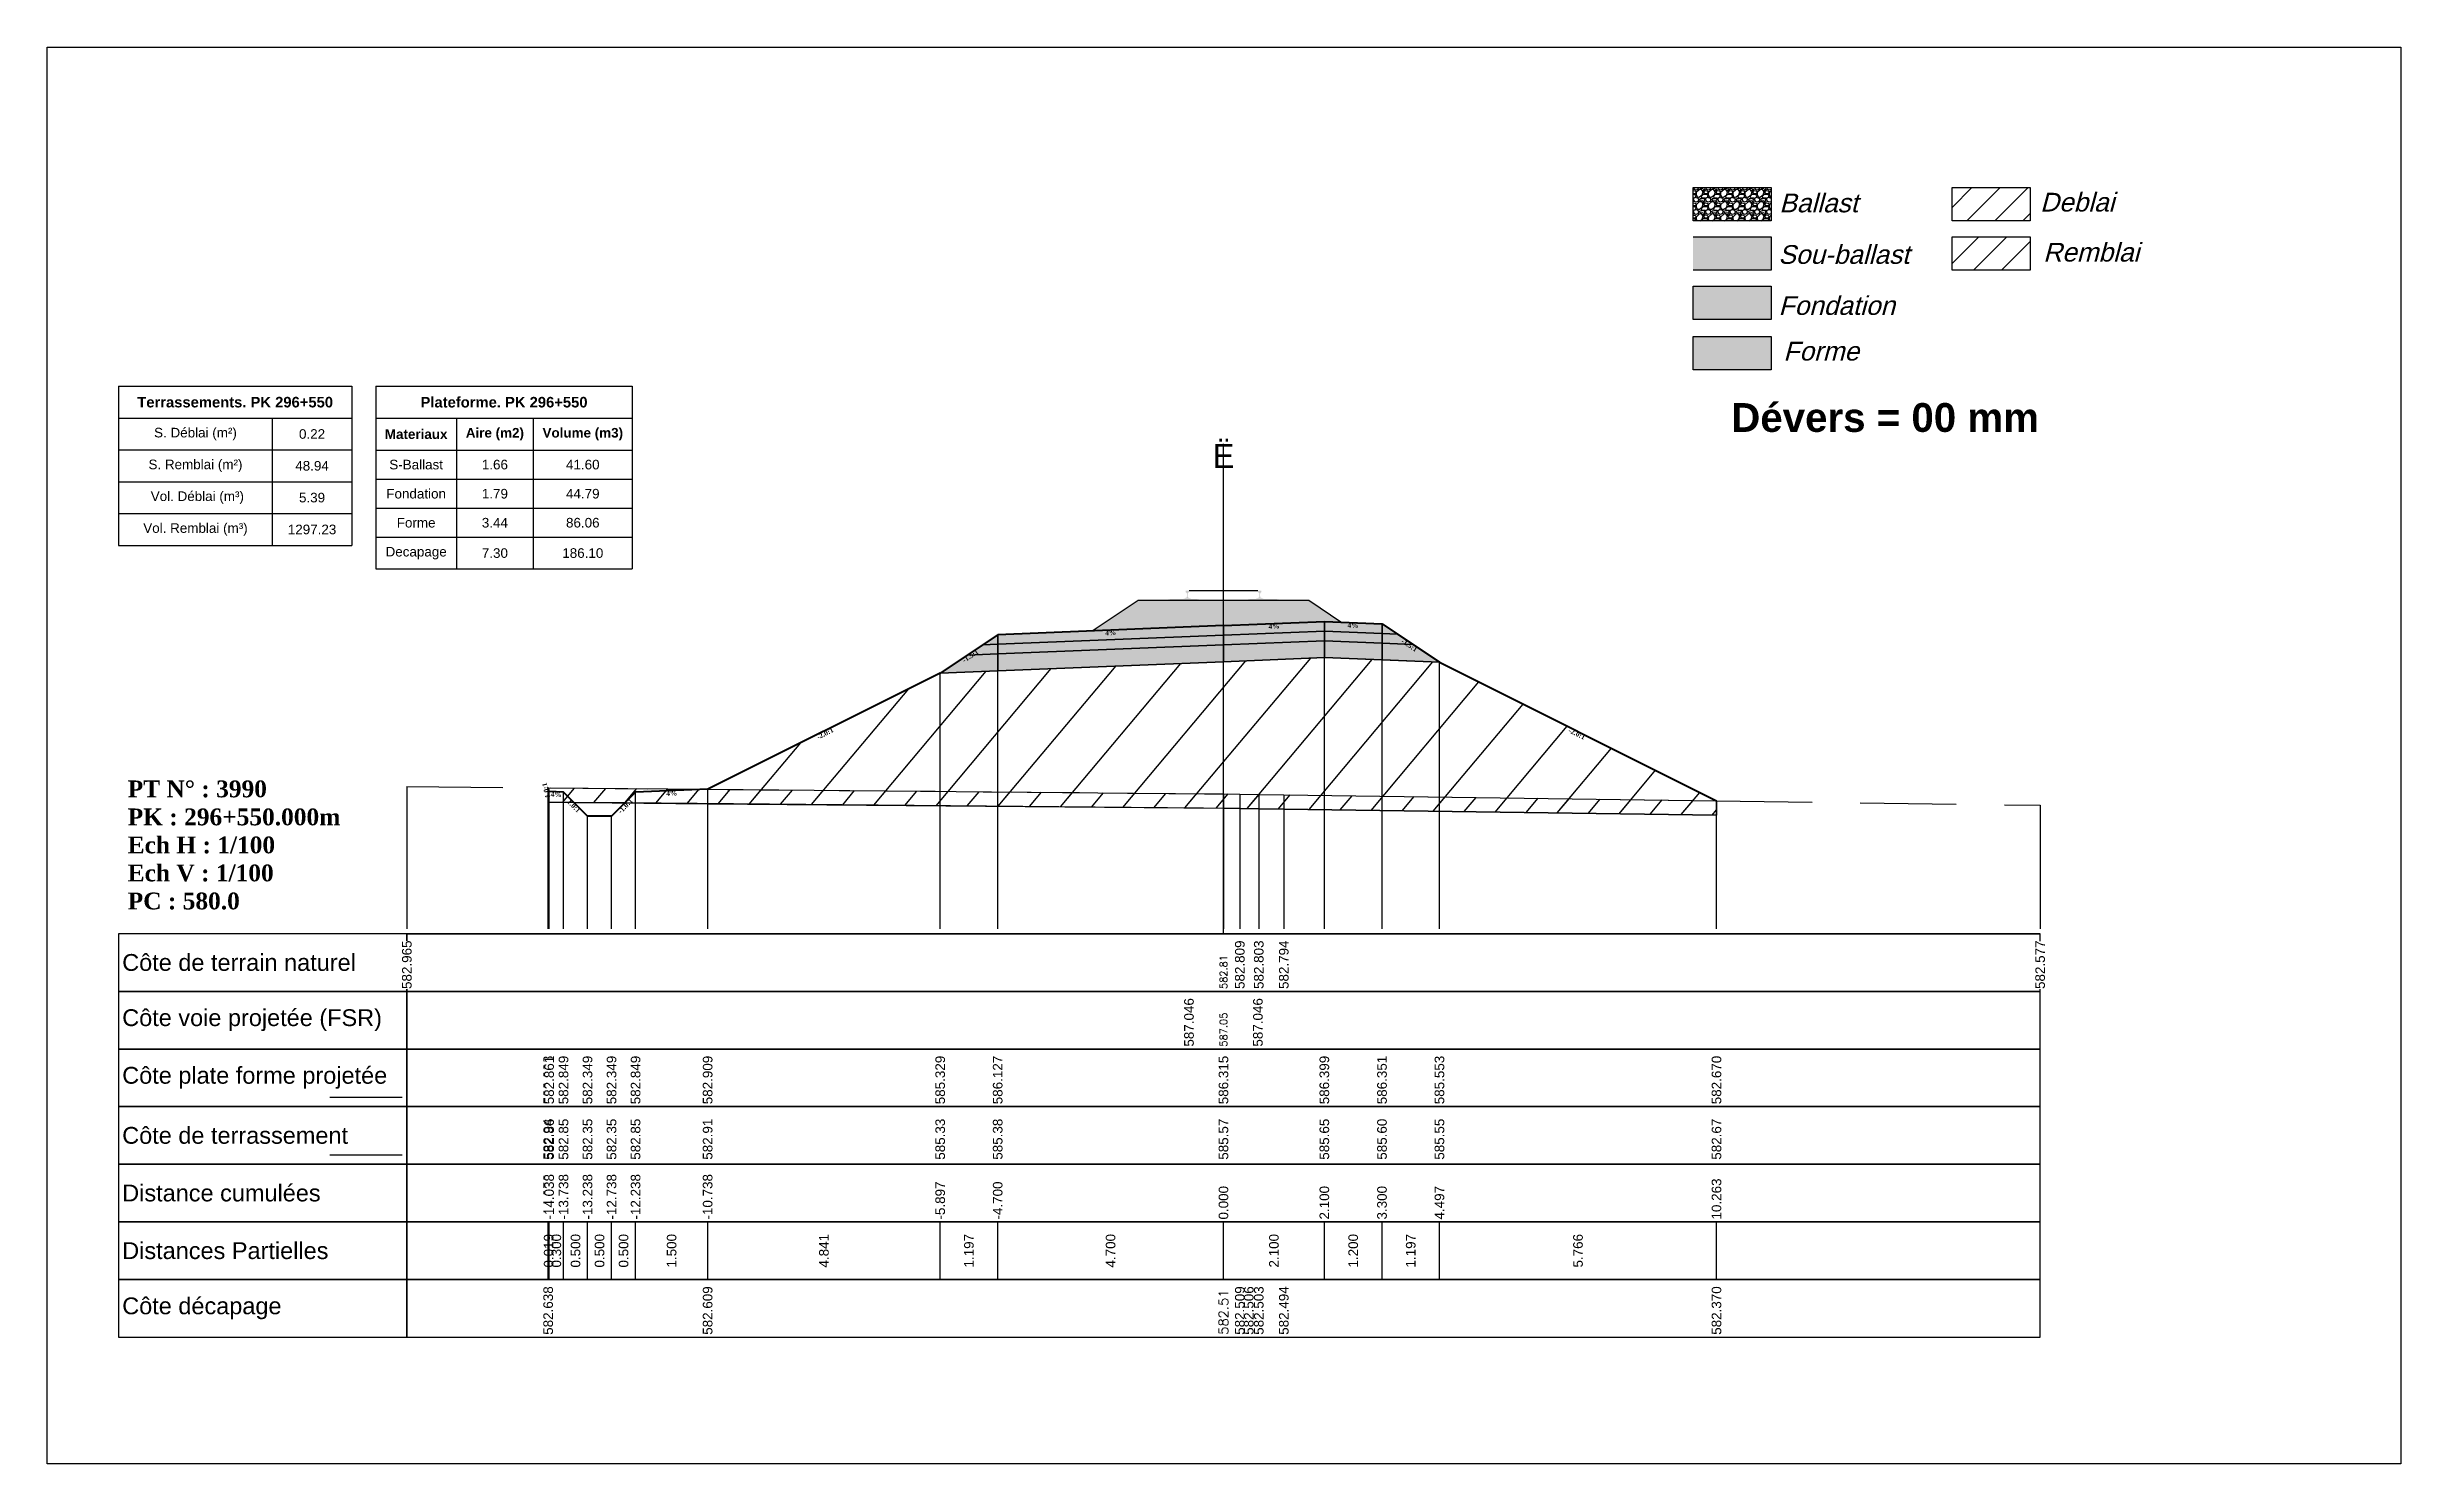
# Model space of a CAD drawing. Header units: millimetres. Extents: x 2762 to 3076, y 916 to 3305.
# Drawn here: x 2950.21 to 2999.21, y 2829.65 to 2859.15 of the extents above; entities that cross this region are included whole.
import ezdxf

# ---------------------------------------------------------------- set-up
doc = ezdxf.new("R2010")
doc.units = ezdxf.units.MM
doc.header["$LTSCALE"] = 2
doc.linetypes.add('CACHE', pattern=[9.525, 6.35, -3.175])
doc.linetypes.add('DASHED', pattern=[0.75, 0.5, -0.25])
for name, color, linetype in [('C-ANNO-TABL', 1, 'Continuous'), ('C-ANNO-TABL-TEXT', 150, 'Continuous'), ('C-ANNO-TABL-TITL', 150, 'Continuous'), ('C-ANNO-TABL-TTBL', 5, 'Continuous'), ('C-ROAD-CORR', 5, 'Continuous'), ('C-ROAD-SCTN', 7, 'Continuous')]:
    doc.layers.add(name, color=color, linetype=linetype)
doc.styles.add('ARIAL', font='arial.ttf')
doc.styles.add('C3D_Etiquette', font='romans.shx')
doc.styles.add('C3D_Profil_Travers', font='romans.shx')
doc.styles.get("Standard").update_dxf_attribs({"font": 'arial.ttf'})

msp = doc.modelspace()

# ---------------------------------------------------------------- texts
at = {"insert": (2985.274, 2851.733), "char_height": 0.6, "attachment_point": 1}
msp.add_mtext_dynamic_manual_height_columns('{\\fArial|b1|i0|c0|p34;Dévers = 00 mm}', width=8.82587, gutter_width=1.25, heights=[0], dxfattribs=at)
at = {"color": 7, "linetype": 'Continuous', "lineweight": -3}
for s, insert, char_height, attachment_point, style in [('{\\fWingdings|b0|i0|c2|p0;Ë}', (2974.705, 2850.384), 0.5, 8, 'C3D_Profil_Travers'), ('{\\fTimes New Roman|b1|i0|c0|p18;PT N° : 3990\\PPK : 296+550.000m\\PEch H : 1/100\\PEch V : 1/100\\PPC : 580.0}', (2951.893, 2841.184), 0.35, 7, 'C3D_Profil_Travers'), ('{\\fArial|b0|i0|c0|p34;Côte de terrain naturel}', (2951.779, 2840.084), 0.35, 4, 'C3D_Etiquette'), ('{\\fArial|b0|i0|c0|p34;Côte plate forme projetée}', (2951.779, 2837.684), 0.35, 4, 'C3D_Etiquette'), ('{\\fArial|b0|i0|c0|p34;Côte de terrassement}', (2951.779, 2836.484), 0.35, 4, 'C3D_Etiquette'), ('{\\fArial|b0|i0|c0|p34;Distance cumulées}', (2951.779, 2835.284), 0.35, 4, 'C3D_Etiquette'), ('{\\fArial|b0|i0|c0|p34;Distances Partielles}', (2951.779, 2834.084), 0.35, 4, 'C3D_Etiquette'), ('{\\fArial|b0|i0|c0|p34;Côte décapage}', (2951.779, 2832.884), 0.35, 4, 'C3D_Etiquette')]:
    msp.add_mtext(s, dxfattribs=dict(at, insert=insert, char_height=char_height, attachment_point=attachment_point, style=style))
at = {"color": 7, "linetype": 'Continuous', "lineweight": -3, "char_height": 0.1, "style": 'C3D_Etiquette'}
for s, insert, width, attachment_point, rotation in [('{\\fTimes New Roman|b1|i0|c0|p18;4%}', (2972.355, 2847.001), 0.42071, 2, 2.2906), ('{\\fTimes New Roman|b1|i0|c0|p18;4%}', (2975.755, 2847.137), 0.37094, 2, 2.2906), ('{\\fTimes New Roman|b1|i0|c0|p18;4%}', (2977.404, 2847.155), 0.42071, 2, 357.7094), ('{\\fTimes New Roman|b1|i0|c0|p18;-1.5:1}', (2969.408, 2846.509), 0.34598, 2, 33.6901), ('{\\fTimes New Roman|b1|i0|c0|p18;-1.5:1}', (2978.601, 2846.733), 0.34598, 2, 326.3099), ('{\\fTimes New Roman|b1|i0|c0|p18;-2.0:1}', (2966.389, 2844.899), 0.34598, 2, 26.5651), ('{\\fTimes New Roman|b1|i0|c0|p18;-2.0:1}', (2982.083, 2844.892), 0.34598, 2, 333.4349), ('{\\fTimes New Roman|b1|i0|c0|p18;1.0:1}', (2960.653, 2843.682), 0.29446, 8, 104.0362), ('{\\fTimes New Roman|b1|i0|c0|p18;4%}', (2960.816, 2843.634), 0.37094, 2, 357.7094), ('{\\fTimes New Roman|b1|i0|c0|p18;1.0:1}', (2961.214, 2843.38), 0.29001, 2, 315), ('{\\fTimes New Roman|b1|i0|c0|p18;-1.0:1}', (2962.219, 2843.38), 0.34598, 2, 45), ('{\\fTimes New Roman|b1|i0|c0|p18;4%}', (2963.217, 2843.658), 0.42071, 2, 2.2906)]:
    msp.add_mtext(s, dxfattribs=dict(at, insert=insert, width=width, attachment_point=attachment_point, rotation=rotation))
at = {"color": 7, "linetype": 'Continuous', "lineweight": -3, "rotation": 90, "style": 'C3D_Profil_Travers'}
for s, insert, char_height, attachment_point in [('582.81', (2974.705, 2839.534), 0.15, 4), ('587.05', (2974.705, 2838.334), 0.15, 4), ('{\\fArial|b0|i0|c0|p34;582.94}', (2960.647, 2835.979), 0.2, 4), ('{\\fArial|b0|i0|c0|p34;582.86}', (2960.667, 2835.979), 0.2, 4), ('{\\fArial|b0|i0|c0|p34;582.85}', (2960.967, 2835.979), 0.2, 4), ('{\\fArial|b0|i0|c0|p34;582.35}', (2961.467, 2835.979), 0.2, 4), ('{\\fArial|b0|i0|c0|p34;582.35}', (2961.967, 2835.979), 0.2, 4), ('{\\fArial|b0|i0|c0|p34;582.85}', (2962.467, 2835.979), 0.2, 4), ('{\\fArial|b0|i0|c0|p34;582.91}', (2963.967, 2835.979), 0.2, 4), ('{\\fArial|b0|i0|c0|p34;585.33}', (2968.808, 2835.979), 0.2, 4), ('{\\fArial|b0|i0|c0|p34;585.38}', (2970.005, 2835.979), 0.2, 4), ('{\\fArial|b0|i0|c0|p34;585.57}', (2974.705, 2835.979), 0.2, 4), ('{\\fArial|b0|i0|c0|p34;585.65}', (2976.805, 2835.979), 0.2, 4), ('{\\fArial|b0|i0|c0|p34;585.60}', (2978.005, 2835.979), 0.2, 4), ('{\\fArial|b0|i0|c0|p34;585.55}', (2979.201, 2835.979), 0.2, 4), ('{\\fArial|b0|i0|c0|p34;582.67}', (2984.968, 2835.979), 0.2, 4), ('{\\fArial|b0|i0|c0|p34;0.019}', (2960.657, 2834.084), 0.2, 5), ('{\\fArial|b0|i0|c0|p34;0.300}', (2960.817, 2834.084), 0.2, 5), ('{\\fArial|b0|i0|c0|p34;0.500}', (2961.217, 2834.084), 0.2, 5), ('{\\fArial|b0|i0|c0|p34;0.500}', (2961.717, 2834.084), 0.2, 5), ('{\\fArial|b0|i0|c0|p34;0.500}', (2962.217, 2834.084), 0.2, 5), ('{\\fArial|b0|i0|c0|p34;1.500}', (2963.217, 2834.084), 0.2, 5), ('{\\fArial|b0|i0|c0|p34;4.841}', (2966.387, 2834.084), 0.2, 5), ('{\\fArial|b0|i0|c0|p34;1.197}', (2969.406, 2834.084), 0.2, 5), ('{\\fArial|b0|i0|c0|p34;4.700}', (2972.355, 2834.084), 0.2, 5), ('{\\fArial|b0|i0|c0|p34;2.100}', (2975.755, 2834.084), 0.2, 5), ('{\\fArial|b0|i0|c0|p34;1.200}', (2977.405, 2834.084), 0.2, 5), ('{\\fArial|b0|i0|c0|p34;1.197}', (2978.603, 2834.084), 0.2, 5), ('{\\fArial|b0|i0|c0|p34;5.766}', (2982.085, 2834.084), 0.2, 5), ('582.51', (2974.705, 2832.334), 0.2, 4)]:
    msp.add_mtext(s, dxfattribs=dict(at, insert=insert, char_height=char_height, attachment_point=attachment_point))
at = {"color": 7, "linetype": 'Continuous', "lineweight": -3, "insert": (2951.779, 2838.884), "char_height": 0.35, "attachment_point": 4}
msp.add_mtext('{\\fArial|b0|i0|c0|p34;Côte voie projetée (FSR)}', dxfattribs=at)
at = {"layer": 'C-ANNO-TABL-TEXT', "color": 7, "style": 'ARIAL', "oblique": 15}
for s, p in [('Ballast', (2986.274, 2855.705)), ('Deblai', (2991.704, 2855.721)), ('Sou-ballast', (2986.254, 2854.632)), ('Remblai', (2991.768, 2854.679)), ('Fondation', (2986.259, 2853.569)), ('Forme', (2986.359, 2852.619))]:
    msp.add_text(s, height=0.39, dxfattribs=at).set_placement(p)
at = {"layer": 'C-ANNO-TABL-TEXT', "color": 7, "linetype": 'Continuous', "lineweight": -3, "char_height": 0.2, "attachment_point": 5, "style": 'ARIAL'}
for s, insert in [('{\\fArial|b0|i0|c0|p34;\\C7;0.22}', (2955.731, 2851.088)), ('{\\fArial|b0|i0|c0|p34;\\C7;48.94}', (2955.731, 2850.426)), ('{\\fArial|b0|i0|c0|p34;\\C7;S-Ballast}', (2957.898, 2850.451)), ('{\\fArial|b0|i0|c0|p34;\\C7;1.66}', (2959.537, 2850.451)), ('{\\C18;\\c0;41.60}', (2961.367, 2850.451)), ('{\\fArial|b0|i0|c0|p34;\\C7;5.39}', (2955.731, 2849.764)), ('{\\fArial|b0|i0|c0|p34;\\C7;Fondation}', (2957.898, 2849.845)), ('{\\fArial|b0|i0|c0|p34;\\C7;1.79}', (2959.537, 2849.845)), ('{\\C18;\\c0;44.79}', (2961.367, 2849.845)), ('{\\fArial|b0|i0|c0|p34;\\C7;1297.23}', (2955.731, 2849.101)), ('{\\fArial|b0|i0|c0|p34;\\C7;Forme}', (2957.898, 2849.241)), ('{\\fArial|b0|i0|c0|p34;\\C7;3.44}', (2959.537, 2849.241)), ('{\\C18;\\c0;86.06}', (2961.367, 2849.241)), ('{\\fArial|b0|i0|c0|p34;\\C7;Decapage}', (2957.898, 2848.609)), ('{\\fArial|b0|i0|c0|p34;\\C7;7.30}', (2959.537, 2848.609)), ('{\\C18;\\c0;186.10}', (2961.367, 2848.609))]:
    msp.add_mtext(s, dxfattribs=dict(at, insert=insert))
at = {"layer": 'C-ANNO-TABL-TITL', "color": 7, "linetype": 'Continuous', "lineweight": -3, "attachment_point": 5, "style": 'ARIAL'}
for s, insert, char_height in [('{\\fArial|b1|i0|c0|p34;\\C7;Terrassements. PK 296+550}', (2954.13, 2851.751), 0.22), ('{\\fArial|b1|i0|c0|p34;\\C18;\\c0;Plateforme. PK 296+550}', (2959.727, 2851.75), 0.22), ('{\\fArial|b0|i0|c0|p34;\\C7;S. Déblai (m²) }', (2953.304, 2851.088), 0.2), ('{\\fArial|b1|i0|c0|p34;\\C7;Materiaux   }', (2957.898, 2851.085), 0.2), ('{\\fArial|b1|i0|c0|p34;\\C7;Aire (m2)}', (2959.537, 2851.085), 0.2), ('{\\fArial|b1|i0|c0|p34;\\C7;Volume (m3)}', (2961.367, 2851.085), 0.2), ('{\\fArial|b0|i0|c0|p34;\\C7;S. Remblai (m²) }', (2953.304, 2850.426), 0.2), ('{\\fArial|b0|i0|c0|p34;\\C7; Vol. Déblai (m³) }', (2953.304, 2849.764), 0.2), ('{\\fArial|b0|i0|c0|p34;\\C7;Vol. Remblai (m³)}', (2953.304, 2849.101), 0.2)]:
    msp.add_mtext(s, dxfattribs=dict(at, insert=insert, char_height=char_height))

# ---------------------------------------------------------------- hatches: boundary and pattern name
h = msp.add_hatch(color=11)
h.dxf.hatch_style = 1
h.paths.add_polyline_path([(2986.106, 2855.191), (2984.48, 2855.191), (2984.48, 2854.499), (2986.106, 2854.499)])
h = msp.add_hatch(color=30)
h.dxf.hatch_style = 1
h.paths.add_polyline_path([(2986.106, 2854.164), (2984.48, 2854.164), (2984.48, 2853.472), (2986.106, 2853.472)])
h = msp.add_hatch(color=83)
h.dxf.hatch_style = 1
h.paths.add_polyline_path([(2986.106, 2853.118), (2984.48, 2853.118), (2984.48, 2852.426), (2986.106, 2852.426)])
at = {"linetype": 'Continuous', "lineweight": -3}
h = msp.add_hatch(dxfattribs=at)
h.set_pattern_fill('GRAVEL', color=252, scale=0.009, style=0)
h.set_pattern_definition([(228.0128, (2972.136781, 2847.218209), (-1.8288, -2.0574), [0.030755, -3.0447435]), (184.96974, (2972.116207, 2847.195349), (2.743199999, 0.228600013), [0.0527764, -5.2248644]), (132.51045, (2972.063629, 2847.190777), (2.286, -2.5146), [0.0372133, -3.684125]), (267.2737, (2971.974475, 2847.133627), (0.2286, 4.572), [0.0480604, -4.7579794]), (292.83365, (2971.972189, 2847.08562), (-1.143, 2.7432), [0.047127, -4.6655827]), (357.2737, (2971.990477, 2847.042187), (-4.572, 0.2286), [0.0480604, -4.7579794]), (37.69424, (2972.038483, 2847.0399005), (-2.9718, -2.286), [0.0635574, -6.2921804]), (72.25533, (2972.088775, 2847.0787625), (1.6002, 5.0292), [0.0600048, -5.940473]), (121.42957, (2972.107063, 2847.135913), (-1.8288, 2.9718), [0.048223, -4.774099]), (175.23636, (2972.081917, 2847.17706), (2.5146, -0.2286), [0.055054, -2.697654]), (222.39744, (2972.027053, 2847.1816325), (-2.7432, -2.5146), [0.071197, -7.0485095]), (138.81407, (2972.20079, 2847.13134), (-1.6002, 1.3716), [0.0243004, -2.405751]), (171.46923, (2972.182501, 2847.147343), (2.9718, -0.4572), [0.0462314, -4.5769175]), (225, (2972.13678, 2847.1542), (-3e-17, -0.2286), [0.032329, -0.29096]), (203.1986, (2972.12078, 2847.181633), (1.143, 0.4572), [0.01741, -1.723556]), (291.8014, (2972.104777, 2847.174775), (-0.2286, 0.6858), [0.024621, -1.206428]), (30.9638, (2972.11392, 2847.151915), (0.6858, 0.4572), [0.039989, -1.292967]), (161.565, (2972.14821, 2847.17249), (0.4572, -0.2286), [0.028916, -0.693981]), (16.38954, (2971.972189, 2847.174775), (2.286, 0.6858), [0.040508, -4.0102944]), (70.34618, (2972.011051, 2847.186205), (-0.9144, -2.5146), [0.033984, -3.3643994]), (293.1986, (2972.14821, 2847.21821), (-0.4572, 1.143), [0.034819, -1.7061465]), (343.61046, (2972.161927, 2847.186205), (-2.286, 0.6858), [0.040508, -4.0102944]), (339.44395, (2971.97219, 2847.033043), (-1.143, 0.4572), [0.039063, -1.914096]), (294.77514, (2972.008765, 2847.019327), (-1.143, 2.5146), [0.0327305, -3.2403234]), (66.8014, (2972.150497, 2846.98961), (0.4572, 1.143), [0.034819, -1.7061465]), (17.35402, (2972.164213, 2847.021613), (-2.9718, -0.9144), [0.0383204, -3.793714]), (69.44395, (2972.038483, 2846.989609), (-0.4572, -1.143), [0.0195316, -1.933628]), (101.3099, (2972.13678, 2846.98961), (-0.2286, 0.9144), [0.011656, -1.1539795]), (165.9638, (2972.134495, 2847.00104), (0.6858, -0.2286), [0.047127, -0.895415]), (186.009, (2972.088775, 2847.012469), (2.286, 0.2286), [0.043674, -4.323723]), (303.69, (2972.11392, 2847.13134), (-0.2286, 0.4572), [0.032969, -0.79126]), (353.15723, (2972.132209, 2847.1039085), (3.8862, -0.4572), [0.05756, -5.698441]), (60.9454, (2972.18936, 2847.09705), (-0.9144, -1.6002), [0.023536, -2.330045]), (90, (2972.2008, 2847.11762), (-0.2286, 0.2286), [0.013716, -0.214884]), (120.25644, (2972.084203, 2847.019327), (0.9144, -1.6002), [0.031758, -3.1440547]), (48.0128, (2972.068201, 2847.046759), (1.8288, 2.0574), [0.06151, -3.0139886]), (0, (2972.10935, 2847.09248), (0.2286, 0.2286), [0.059436, -0.169164]), (325.30485, (2972.168785, 2847.092479), (2.286, -1.6002), [0.036145, -3.5783385]), (254.0546, (2972.198503, 2847.071905), (-0.2286, -0.9144), [0.033285, -1.6309485]), (207.64598, (2972.189359, 2847.039901), (-4.3434, -2.286), [0.054193, -5.365122]), (175.42608, (2972.141353, 2847.0147545), (-2.9718, 0.2286), [0.0573327, -5.675926])])
h.paths.add_polyline_path([(2971.972, 2846.99), (2972.93, 2847.628), (2976.48, 2847.628), (2977.169, 2847.168), (2976.805, 2847.183)])
msp.add_hatch(color=254, dxfattribs=at).paths.add_polyline_path([(2973.487, 2847.446), (2973.487, 2847.631), (2973.602, 2847.652), (2973.95, 2847.652), (2973.95, 2847.658), (2973.876, 2847.658), (2973.876, 2847.668), (2973.877, 2847.669), (2973.879, 2847.67), (2973.88, 2847.67), (2973.9, 2847.671), (2973.903, 2847.672), (2973.906, 2847.673), (2973.934, 2847.684), (2973.937, 2847.685), (2973.938, 2847.686), (2973.939, 2847.688), (2973.94, 2847.692), (2973.941, 2847.699), (2973.942, 2847.708), (2973.943, 2847.718), (2973.943, 2847.742), (2973.942, 2847.758), (2973.942, 2847.764), (2973.941, 2847.77), (2973.94, 2847.775), (2973.94, 2847.777), (2973.939, 2847.78), (2973.938, 2847.782), (2973.937, 2847.783), (2973.936, 2847.785), (2973.935, 2847.785), (2973.919, 2847.791), (2973.917, 2847.793), (2973.916, 2847.793), (2973.915, 2847.795), (2973.915, 2847.798), (2973.915, 2847.816), (2973.916, 2847.82), (2973.917, 2847.822), (2973.919, 2847.825), (2973.921, 2847.826), (2973.924, 2847.827), (2973.925, 2847.828), (2973.929, 2847.829), (2973.933, 2847.829), (2973.936, 2847.83), (2973.94, 2847.83), (2973.945, 2847.83), (2973.948, 2847.83), (2973.951, 2847.83), (2973.955, 2847.83), (2973.958, 2847.83), (2973.962, 2847.83), (2973.967, 2847.83), (2973.97, 2847.829), (2973.974, 2847.829), (2973.978, 2847.828), (2973.979, 2847.827), (2973.981, 2847.826), (2973.984, 2847.825), (2973.986, 2847.822), (2973.987, 2847.82), (2973.987, 2847.816), (2973.987, 2847.798), (2973.987, 2847.795), (2973.987, 2847.793), (2973.986, 2847.793), (2973.984, 2847.791), (2973.968, 2847.785), (2973.967, 2847.785), (2973.965, 2847.783), (2973.964, 2847.782), (2973.964, 2847.78), (2973.963, 2847.777), (2973.962, 2847.775), (2973.962, 2847.77), (2973.961, 2847.764), (2973.96, 2847.758), (2973.96, 2847.742), (2973.96, 2847.718), (2973.961, 2847.708), (2973.962, 2847.699), (2973.963, 2847.692), (2973.964, 2847.688), (2973.965, 2847.686), (2973.966, 2847.685), (2973.968, 2847.684), (2973.997, 2847.673), (2974, 2847.672), (2974.003, 2847.671), (2974.023, 2847.67), (2974.024, 2847.67), (2974.025, 2847.669), (2974.026, 2847.668), (2974.026, 2847.658), (2973.952, 2847.658), (2973.952, 2847.652), (2974.156, 2847.652), (2974.288, 2847.621), (2975.122, 2847.621), (2975.253, 2847.652), (2975.457, 2847.652), (2975.457, 2847.658), (2975.383, 2847.658), (2975.383, 2847.668), (2975.384, 2847.669), (2975.386, 2847.67), (2975.387, 2847.67), (2975.407, 2847.671), (2975.41, 2847.672), (2975.413, 2847.673), (2975.441, 2847.684), (2975.444, 2847.685), (2975.445, 2847.686), (2975.446, 2847.688), (2975.447, 2847.692), (2975.448, 2847.699), (2975.449, 2847.708), (2975.45, 2847.718), (2975.45, 2847.742), (2975.449, 2847.758), (2975.449, 2847.764), (2975.448, 2847.77), (2975.447, 2847.775), (2975.447, 2847.777), (2975.446, 2847.78), (2975.445, 2847.782), (2975.444, 2847.783), (2975.443, 2847.785), (2975.442, 2847.785), (2975.426, 2847.791), (2975.424, 2847.793), (2975.423, 2847.793), (2975.422, 2847.795), (2975.422, 2847.798), (2975.422, 2847.816), (2975.423, 2847.82), (2975.424, 2847.822), (2975.426, 2847.825), (2975.428, 2847.826), (2975.431, 2847.827), (2975.432, 2847.828), (2975.436, 2847.829), (2975.44, 2847.829), (2975.443, 2847.83), (2975.447, 2847.83), (2975.452, 2847.83), (2975.455, 2847.83), (2975.458, 2847.83), (2975.462, 2847.83), (2975.465, 2847.83), (2975.469, 2847.83), (2975.474, 2847.83), (2975.477, 2847.829), (2975.481, 2847.829), (2975.485, 2847.828), (2975.486, 2847.827), (2975.488, 2847.826), (2975.491, 2847.825), (2975.493, 2847.822), (2975.494, 2847.82), (2975.494, 2847.816), (2975.494, 2847.798), (2975.494, 2847.795), (2975.494, 2847.793), (2975.493, 2847.793), (2975.491, 2847.791), (2975.475, 2847.785), (2975.474, 2847.785), (2975.472, 2847.783), (2975.471, 2847.782), (2975.471, 2847.78), (2975.47, 2847.777), (2975.469, 2847.775), (2975.469, 2847.77), (2975.468, 2847.764), (2975.467, 2847.758), (2975.467, 2847.742), (2975.467, 2847.718), (2975.468, 2847.708), (2975.469, 2847.699), (2975.47, 2847.692), (2975.471, 2847.688), (2975.472, 2847.686), (2975.473, 2847.685), (2975.475, 2847.684), (2975.504, 2847.673), (2975.507, 2847.672), (2975.51, 2847.671), (2975.53, 2847.67), (2975.531, 2847.67), (2975.532, 2847.669), (2975.533, 2847.668), (2975.533, 2847.658), (2975.459, 2847.658), (2975.459, 2847.652), (2975.807, 2847.652), (2975.922, 2847.631), (2975.922, 2847.446)])
h = msp.add_hatch(color=30, dxfattribs=at)
h.paths.add_polyline_path([(2978.005, 2846.735), (2978.005, 2846.935), (2978.324, 2846.922), (2978.643, 2846.709)])
h.paths.add_polyline_path([(2976.805, 2846.783), (2976.805, 2846.983), (2978.005, 2846.935), (2978.005, 2846.735)])
h.paths.add_polyline_path([(2974.705, 2846.699), (2974.705, 2846.899), (2976.805, 2846.983), (2976.805, 2846.783)])
h.paths.add_polyline_path([(2970.005, 2846.511), (2970.005, 2846.711), (2974.705, 2846.899), (2974.705, 2846.699)])
h.paths.add_polyline_path([(2969.366, 2846.485), (2969.685, 2846.698), (2970.005, 2846.711), (2970.005, 2846.511)])
h = msp.add_hatch(color=11, dxfattribs=at)
h.paths.add_polyline_path([(2978.005, 2846.935), (2978.005, 2847.135), (2978.324, 2846.922)])
h.paths.add_polyline_path([(2976.805, 2846.983), (2976.805, 2847.183), (2978.005, 2847.135), (2978.005, 2846.935)])
h.paths.add_polyline_path([(2974.705, 2846.899), (2974.705, 2847.099), (2976.805, 2847.183), (2976.805, 2846.983)])
h.paths.add_polyline_path([(2970.005, 2846.711), (2970.005, 2846.911), (2974.705, 2847.099), (2974.705, 2846.899)])
h.paths.add_polyline_path([(2969.685, 2846.698), (2970.005, 2846.911), (2970.005, 2846.711)])
h = msp.add_hatch(dxfattribs=at)
h.set_pattern_fill('_U', color=3, angle=50, style=0, pattern_type=0)
h.set_pattern_definition([(50, (2962.2421, 2843.4079), (-0.766044, 0.642788), [])])
h.paths.add_polyline_path([(2962.242, 2843.408), (2962.467, 2843.632), (2963.967, 2843.692), (2968.808, 2846.113), (2976.805, 2846.433), (2979.201, 2846.337), (2984.968, 2843.454), (2984.968, 2843.154), (2975.961, 2843.278), (2975.44, 2843.286), (2975.045, 2843.293)])
h.paths.add_polyline_path([(2960.647, 2843.422), (2960.647, 2843.722), (2960.667, 2843.644), (2960.967, 2843.632), (2961.181, 2843.417)])
h = msp.add_hatch(color=83, dxfattribs=at)
h.paths.add_polyline_path([(2978.005, 2846.385), (2978.005, 2846.735), (2978.643, 2846.709), (2979.201, 2846.337)])
h.paths.add_polyline_path([(2976.805, 2846.433), (2976.805, 2846.783), (2978.005, 2846.735), (2978.005, 2846.385)])
h.paths.add_polyline_path([(2974.705, 2846.349), (2974.705, 2846.699), (2976.805, 2846.783), (2976.805, 2846.433)])
h.paths.add_polyline_path([(2970.005, 2846.161), (2970.005, 2846.511), (2974.705, 2846.699), (2974.705, 2846.349)])
h.paths.add_polyline_path([(2968.808, 2846.113), (2969.366, 2846.485), (2970.005, 2846.511), (2970.005, 2846.161)])
h = msp.add_hatch(dxfattribs=at)
h.set_pattern_fill('_U', color=150, scale=0.5, angle=50, style=0, pattern_type=0)
h.set_pattern_definition([(50, (2962.24205, 2843.4079), (-0.383022, 0.321394), [])])
h.paths.add_polyline_path([(2962.242, 2843.408), (2962.467, 2843.632), (2963.967, 2843.692), (2975.045, 2843.593), (2975.44, 2843.586), (2975.961, 2843.578), (2984.968, 2843.454), (2984.968, 2843.154), (2975.961, 2843.278), (2975.44, 2843.286), (2975.045, 2843.293)])
h.paths.add_polyline_path([(2960.647, 2843.722), (2963.967, 2843.692), (2962.467, 2843.632), (2962.242, 2843.408), (2961.181, 2843.417), (2960.967, 2843.632), (2960.667, 2843.644)])
h.paths.add_polyline_path([(2960.647, 2843.422), (2960.647, 2843.722), (2960.667, 2843.644), (2960.967, 2843.632), (2961.181, 2843.417)])

# ---------------------------------------------------------------- linework, layer by layer
for p, q in [((2984.48, 2856.219), (2986.106, 2856.219)), ((2984.48, 2856.219), (2986.106, 2856.219)), ((2984.48, 2855.527), (2984.48, 2856.219)), ((2986.106, 2856.219), (2986.106, 2855.527)), ((2986.106, 2856.219), (2986.106, 2855.527)), ((2989.873, 2856.219), (2991.499, 2856.219)), ((2989.873, 2855.527), (2989.873, 2856.219)), ((2991.499, 2856.219), (2991.499, 2855.527)), ((2986.106, 2855.527), (2984.48, 2855.527)), ((2986.106, 2855.527), (2984.48, 2855.527)), ((2991.499, 2855.527), (2989.873, 2855.527)), ((2984.48, 2855.191), (2986.106, 2855.191)), ((2986.106, 2855.191), (2986.106, 2854.499)), ((2989.873, 2855.191), (2991.499, 2855.191)), ((2989.873, 2854.499), (2989.873, 2855.191)), ((2991.499, 2855.191), (2991.499, 2854.499)), ((2986.106, 2854.499), (2984.48, 2854.499)), ((2991.499, 2854.499), (2989.873, 2854.499)), ((2984.48, 2854.164), (2986.106, 2854.164)), ((2984.48, 2853.472), (2984.48, 2854.164)), ((2986.106, 2854.164), (2986.106, 2853.472)), ((2986.106, 2853.472), (2984.48, 2853.472)), ((2984.48, 2853.118), (2986.106, 2853.118)), ((2984.48, 2852.426), (2984.48, 2853.118)), ((2986.106, 2853.118), (2986.106, 2852.426)), ((2986.106, 2852.426), (2984.48, 2852.426))]:
    msp.add_line(p, q)
at = {"linetype": 'Continuous'}
for p, q in [((2984.486, 2856.219), (2984.499, 2856.188)), ((2984.585, 2856.187), (2984.596, 2856.219)), ((2984.642, 2856.193), (2984.618, 2856.219)), ((2984.719, 2856.219), (2984.701, 2856.198)), ((2984.719, 2856.219), (2984.701, 2856.198)), ((2984.74, 2856.219), (2984.753, 2856.188)), ((2984.74, 2856.219), (2984.753, 2856.188)), ((2984.839, 2856.187), (2984.85, 2856.219)), ((2984.839, 2856.187), (2984.85, 2856.219)), ((2984.896, 2856.193), (2984.872, 2856.219)), ((2984.896, 2856.193), (2984.872, 2856.219)), ((2984.973, 2856.219), (2984.955, 2856.198)), ((2984.973, 2856.219), (2984.955, 2856.198)), ((2984.994, 2856.219), (2985.007, 2856.188)), ((2984.994, 2856.219), (2985.007, 2856.188)), ((2985.093, 2856.187), (2985.104, 2856.219)), ((2985.093, 2856.187), (2985.104, 2856.219)), ((2985.15, 2856.193), (2985.126, 2856.219)), ((2985.15, 2856.193), (2985.126, 2856.219)), ((2985.227, 2856.219), (2985.209, 2856.198)), ((2985.227, 2856.219), (2985.209, 2856.198)), ((2985.248, 2856.219), (2985.261, 2856.188)), ((2985.248, 2856.219), (2985.261, 2856.188)), ((2985.347, 2856.187), (2985.358, 2856.219)), ((2985.347, 2856.187), (2985.358, 2856.219)), ((2985.404, 2856.193), (2985.38, 2856.219)), ((2985.404, 2856.193), (2985.38, 2856.219)), ((2985.481, 2856.219), (2985.463, 2856.198)), ((2985.481, 2856.219), (2985.463, 2856.198)), ((2985.502, 2856.219), (2985.515, 2856.188)), ((2985.502, 2856.219), (2985.515, 2856.188)), ((2985.601, 2856.187), (2985.612, 2856.219)), ((2985.601, 2856.187), (2985.612, 2856.219)), ((2985.658, 2856.193), (2985.634, 2856.219)), ((2985.658, 2856.193), (2985.634, 2856.219)), ((2985.735, 2856.219), (2985.717, 2856.198)), ((2985.735, 2856.219), (2985.717, 2856.198)), ((2985.756, 2856.219), (2985.769, 2856.188)), ((2985.756, 2856.219), (2985.769, 2856.188)), ((2985.855, 2856.187), (2985.866, 2856.219)), ((2985.855, 2856.187), (2985.866, 2856.219)), ((2985.912, 2856.193), (2985.888, 2856.219)), ((2985.912, 2856.193), (2985.888, 2856.219)), ((2985.989, 2856.219), (2985.971, 2856.198)), ((2985.989, 2856.219), (2985.971, 2856.198)), ((2986.01, 2856.219), (2986.023, 2856.188)), ((2986.01, 2856.219), (2986.023, 2856.188)), ((2984.483, 2856.172), (2984.48, 2856.173)), ((2984.48, 2856.17), (2984.483, 2856.172)), ((2984.52, 2856.144), (2984.48, 2856.15)), ((2984.48, 2856.104), (2984.53, 2856.098)), ((2984.48, 2856.083), (2984.506, 2856.083)), ((2984.532, 2856.019), (2984.48, 2855.992)), ((2984.483, 2855.918), (2984.48, 2855.919)), ((2984.48, 2855.916), (2984.483, 2855.918)), ((2984.52, 2855.89), (2984.48, 2855.896)), ((2984.48, 2855.85), (2984.53, 2855.844)), ((2984.48, 2855.829), (2984.506, 2855.829)), ((2984.532, 2855.765), (2984.48, 2855.738)), ((2984.484, 2855.969), (2984.499, 2855.934)), ((2984.485, 2855.969), (2984.501, 2856.005)), ((2984.485, 2855.715), (2984.501, 2855.751)), ((2984.498, 2856.188), (2984.541, 2856.175)), ((2984.498, 2855.934), (2984.541, 2855.921)), ((2984.501, 2856.005), (2984.542, 2856.018)), ((2984.501, 2855.751), (2984.542, 2855.764)), ((2984.505, 2856.086), (2984.539, 2856.063)), ((2984.505, 2855.832), (2984.539, 2855.809)), ((2984.543, 2856.128), (2984.522, 2856.145)), ((2984.543, 2855.874), (2984.522, 2855.891)), ((2984.529, 2856.088), (2984.542, 2856.111)), ((2984.539, 2856.061), (2984.529, 2856.025)), ((2984.529, 2855.834), (2984.542, 2855.857)), ((2984.539, 2855.807), (2984.529, 2855.771)), ((2984.541, 2856.175), (2984.585, 2856.188)), ((2984.541, 2856.016), (2984.582, 2856.001)), ((2984.541, 2855.921), (2984.585, 2855.934)), ((2984.541, 2855.762), (2984.582, 2855.747)), ((2984.544, 2856.129), (2984.542, 2856.076)), ((2984.542, 2856.111), (2984.542, 2856.127)), ((2984.542, 2856.076), (2984.562, 2856.028)), ((2984.544, 2855.875), (2984.542, 2855.822)), ((2984.542, 2855.857), (2984.542, 2855.873)), ((2984.542, 2855.822), (2984.562, 2855.774)), ((2984.609, 2856.175), (2984.55, 2856.122)), ((2984.609, 2855.921), (2984.55, 2855.868)), ((2984.562, 2856.025), (2984.615, 2856.022)), ((2984.562, 2855.771), (2984.615, 2855.768)), ((2984.581, 2856.003), (2984.596, 2855.97)), ((2984.581, 2855.749), (2984.596, 2855.716)), ((2984.585, 2855.933), (2984.598, 2855.969)), ((2984.662, 2856.175), (2984.601, 2856.18)), ((2984.662, 2855.921), (2984.601, 2855.926)), ((2984.642, 2855.939), (2984.614, 2855.969)), ((2984.615, 2856.025), (2984.671, 2856.068)), ((2984.615, 2855.969), (2984.623, 2855.989)), ((2984.615, 2855.771), (2984.671, 2855.814)), ((2984.615, 2855.715), (2984.623, 2855.735)), ((2984.671, 2855.989), (2984.623, 2855.984)), ((2984.671, 2855.735), (2984.623, 2855.73)), ((2984.685, 2856.199), (2984.627, 2856.194)), ((2984.685, 2855.945), (2984.627, 2855.94)), ((2984.649, 2856.033), (2984.694, 2856.083)), ((2984.649, 2855.779), (2984.694, 2855.829)), ((2984.668, 2856.003), (2984.65, 2856.034)), ((2984.668, 2855.749), (2984.65, 2855.78)), ((2984.689, 2856.131), (2984.661, 2856.176)), ((2984.689, 2855.877), (2984.661, 2855.922)), ((2984.73, 2855.999), (2984.666, 2856.004)), ((2984.73, 2855.745), (2984.666, 2855.75)), ((2984.671, 2856.068), (2984.691, 2856.132)), ((2984.722, 2855.982), (2984.671, 2855.994)), ((2984.671, 2855.814), (2984.691, 2855.878)), ((2984.722, 2855.728), (2984.671, 2855.74)), ((2984.688, 2856.175), (2984.698, 2856.15)), ((2984.688, 2855.921), (2984.698, 2855.896)), ((2984.707, 2856.183), (2984.689, 2856.176)), ((2984.707, 2855.929), (2984.689, 2855.922)), ((2984.694, 2856.083), (2984.76, 2856.083)), ((2984.694, 2855.829), (2984.76, 2855.829)), ((2984.699, 2856.149), (2984.737, 2856.172)), ((2984.724, 2856.152), (2984.699, 2856.127)), ((2984.699, 2856.127), (2984.719, 2856.096)), ((2984.699, 2855.895), (2984.737, 2855.918)), ((2984.724, 2855.898), (2984.699, 2855.873)), ((2984.699, 2855.873), (2984.719, 2855.842)), ((2984.724, 2855.97), (2984.701, 2855.944)), ((2984.737, 2856.172), (2984.706, 2856.182)), ((2984.737, 2855.918), (2984.706, 2855.928)), ((2984.72, 2856.106), (2984.784, 2856.098)), ((2984.72, 2855.852), (2984.784, 2855.844)), ((2984.724, 2855.969), (2984.722, 2855.982)), ((2984.724, 2855.715), (2984.722, 2855.728)), ((2984.774, 2856.144), (2984.724, 2856.151)), ((2984.774, 2856.144), (2984.724, 2856.151)), ((2984.774, 2855.89), (2984.724, 2855.897)), ((2984.786, 2856.019), (2984.733, 2855.991)), ((2984.786, 2855.765), (2984.733, 2855.737)), ((2984.738, 2855.969), (2984.753, 2855.934)), ((2984.739, 2855.969), (2984.755, 2856.005)), ((2984.739, 2855.715), (2984.755, 2855.751)), ((2984.752, 2856.188), (2984.795, 2856.175)), ((2984.752, 2856.188), (2984.795, 2856.175)), ((2984.752, 2855.934), (2984.795, 2855.921)), ((2984.755, 2856.005), (2984.796, 2856.018)), ((2984.755, 2855.751), (2984.796, 2855.764)), ((2984.759, 2856.086), (2984.793, 2856.063)), ((2984.759, 2855.832), (2984.793, 2855.809)), ((2984.797, 2856.128), (2984.776, 2856.145)), ((2984.797, 2856.128), (2984.776, 2856.145)), ((2984.797, 2855.874), (2984.776, 2855.891)), ((2984.783, 2856.088), (2984.796, 2856.111)), ((2984.793, 2856.061), (2984.783, 2856.025)), ((2984.783, 2855.834), (2984.796, 2855.857)), ((2984.793, 2855.807), (2984.783, 2855.771)), ((2984.795, 2856.175), (2984.839, 2856.188)), ((2984.795, 2856.175), (2984.839, 2856.188)), ((2984.795, 2856.016), (2984.836, 2856.001)), ((2984.795, 2855.921), (2984.839, 2855.934)), ((2984.795, 2855.762), (2984.836, 2855.747)), ((2984.798, 2856.129), (2984.796, 2856.076)), ((2984.798, 2856.129), (2984.796, 2856.076)), ((2984.796, 2856.111), (2984.796, 2856.127)), ((2984.796, 2856.111), (2984.796, 2856.127)), ((2984.796, 2856.076), (2984.816, 2856.028)), ((2984.798, 2855.875), (2984.796, 2855.822)), ((2984.796, 2855.857), (2984.796, 2855.873)), ((2984.796, 2855.822), (2984.816, 2855.774)), ((2984.863, 2856.175), (2984.804, 2856.122)), ((2984.863, 2856.175), (2984.804, 2856.122)), ((2984.863, 2855.921), (2984.804, 2855.868)), ((2984.816, 2856.025), (2984.869, 2856.022)), ((2984.816, 2855.771), (2984.869, 2855.768)), ((2984.835, 2856.003), (2984.85, 2855.97)), ((2984.835, 2855.749), (2984.85, 2855.716)), ((2984.839, 2855.933), (2984.852, 2855.969)), ((2984.916, 2856.175), (2984.855, 2856.18)), ((2984.916, 2856.175), (2984.855, 2856.18)), ((2984.916, 2855.921), (2984.855, 2855.926)), ((2984.896, 2855.939), (2984.868, 2855.969)), ((2984.869, 2856.025), (2984.925, 2856.068)), ((2984.869, 2856.025), (2984.925, 2856.068)), ((2984.869, 2855.969), (2984.877, 2855.989)), ((2984.869, 2855.771), (2984.925, 2855.814)), ((2984.869, 2855.715), (2984.877, 2855.735)), ((2984.925, 2855.989), (2984.877, 2855.984)), ((2984.925, 2855.735), (2984.877, 2855.73)), ((2984.939, 2856.199), (2984.881, 2856.194)), ((2984.939, 2856.199), (2984.881, 2856.194)), ((2984.939, 2855.945), (2984.881, 2855.94)), ((2984.903, 2856.033), (2984.948, 2856.083)), ((2984.903, 2856.033), (2984.948, 2856.083)), ((2984.903, 2855.779), (2984.948, 2855.829)), ((2984.922, 2856.003), (2984.904, 2856.034)), ((2984.922, 2856.003), (2984.904, 2856.034)), ((2984.922, 2855.749), (2984.904, 2855.78)), ((2984.943, 2856.131), (2984.915, 2856.176)), ((2984.943, 2856.131), (2984.915, 2856.176)), ((2984.943, 2855.877), (2984.915, 2855.922)), ((2984.984, 2855.999), (2984.92, 2856.004)), ((2984.984, 2855.999), (2984.92, 2856.004)), ((2984.984, 2855.745), (2984.92, 2855.75)), ((2984.925, 2856.068), (2984.945, 2856.132)), ((2984.925, 2856.068), (2984.945, 2856.132)), ((2984.976, 2855.982), (2984.925, 2855.994)), ((2984.976, 2855.982), (2984.925, 2855.994)), ((2984.925, 2855.814), (2984.945, 2855.878)), ((2984.976, 2855.728), (2984.925, 2855.74)), ((2984.942, 2856.175), (2984.952, 2856.15)), ((2984.942, 2856.175), (2984.952, 2856.15)), ((2984.942, 2855.921), (2984.952, 2855.896)), ((2984.961, 2856.183), (2984.943, 2856.176)), ((2984.961, 2856.183), (2984.943, 2856.176)), ((2984.961, 2855.929), (2984.943, 2855.922)), ((2984.948, 2856.083), (2985.014, 2856.083)), ((2984.948, 2856.083), (2985.014, 2856.083)), ((2984.948, 2855.829), (2985.014, 2855.829)), ((2984.953, 2856.149), (2984.991, 2856.172)), ((2984.953, 2856.149), (2984.991, 2856.172)), ((2984.978, 2856.152), (2984.953, 2856.127)), ((2984.978, 2856.152), (2984.953, 2856.127)), ((2984.953, 2856.127), (2984.973, 2856.096)), ((2984.953, 2856.127), (2984.973, 2856.096)), ((2984.953, 2855.895), (2984.991, 2855.918)), ((2984.978, 2855.898), (2984.953, 2855.873)), ((2984.953, 2855.873), (2984.973, 2855.842)), ((2984.978, 2855.97), (2984.955, 2855.944)), ((2984.978, 2855.97), (2984.955, 2855.944)), ((2984.991, 2856.172), (2984.96, 2856.182)), ((2984.991, 2856.172), (2984.96, 2856.182)), ((2984.991, 2855.918), (2984.96, 2855.928)), ((2984.974, 2856.106), (2985.038, 2856.098)), ((2984.974, 2856.106), (2985.038, 2856.098)), ((2984.974, 2855.852), (2985.038, 2855.844)), ((2984.978, 2855.969), (2984.976, 2855.982)), ((2984.978, 2855.969), (2984.976, 2855.982)), ((2984.978, 2855.715), (2984.976, 2855.728)), ((2985.028, 2856.144), (2984.978, 2856.151)), ((2985.028, 2856.144), (2984.978, 2856.151)), ((2985.028, 2855.89), (2984.978, 2855.897)), ((2985.04, 2856.019), (2984.987, 2855.991)), ((2985.04, 2856.019), (2984.987, 2855.991)), ((2985.04, 2855.765), (2984.987, 2855.737)), ((2984.992, 2855.969), (2985.007, 2855.934)), ((2984.992, 2855.969), (2985.007, 2855.934)), ((2984.993, 2855.969), (2985.009, 2856.005)), ((2984.993, 2855.969), (2985.009, 2856.005)), ((2984.993, 2855.715), (2985.009, 2855.751)), ((2985.006, 2856.188), (2985.049, 2856.175)), ((2985.006, 2856.188), (2985.049, 2856.175)), ((2985.006, 2855.934), (2985.049, 2855.921)), ((2985.006, 2855.934), (2985.049, 2855.921)), ((2985.009, 2856.005), (2985.05, 2856.018)), ((2985.009, 2856.005), (2985.05, 2856.018)), ((2985.009, 2855.751), (2985.05, 2855.764)), ((2985.013, 2856.086), (2985.047, 2856.063)), ((2985.013, 2856.086), (2985.047, 2856.063)), ((2985.013, 2855.832), (2985.047, 2855.809)), ((2985.051, 2856.128), (2985.03, 2856.145)), ((2985.051, 2856.128), (2985.03, 2856.145)), ((2985.051, 2855.874), (2985.03, 2855.891)), ((2985.037, 2856.088), (2985.05, 2856.111)), ((2985.037, 2856.088), (2985.05, 2856.111)), ((2985.047, 2856.061), (2985.037, 2856.025)), ((2985.047, 2856.061), (2985.037, 2856.025)), ((2985.037, 2855.834), (2985.05, 2855.857)), ((2985.047, 2855.807), (2985.037, 2855.771)), ((2985.049, 2856.175), (2985.093, 2856.188)), ((2985.049, 2856.175), (2985.093, 2856.188)), ((2985.049, 2856.016), (2985.09, 2856.001)), ((2985.049, 2856.016), (2985.09, 2856.001)), ((2985.049, 2855.921), (2985.093, 2855.934)), ((2985.049, 2855.921), (2985.093, 2855.934)), ((2985.049, 2855.762), (2985.09, 2855.747)), ((2985.052, 2856.129), (2985.05, 2856.076)), ((2985.052, 2856.129), (2985.05, 2856.076)), ((2985.05, 2856.111), (2985.05, 2856.127)), ((2985.05, 2856.111), (2985.05, 2856.127)), ((2985.05, 2856.076), (2985.07, 2856.028)), ((2985.05, 2856.076), (2985.07, 2856.028)), ((2985.052, 2855.875), (2985.05, 2855.822)), ((2985.05, 2855.857), (2985.05, 2855.873)), ((2985.05, 2855.822), (2985.07, 2855.774)), ((2985.117, 2856.175), (2985.058, 2856.122)), ((2985.117, 2856.175), (2985.058, 2856.122)), ((2985.117, 2855.921), (2985.058, 2855.868)), ((2985.117, 2855.921), (2985.058, 2855.868)), ((2985.07, 2856.025), (2985.123, 2856.022)), ((2985.07, 2856.025), (2985.123, 2856.022)), ((2985.07, 2855.771), (2985.123, 2855.768)), ((2985.089, 2856.003), (2985.104, 2855.97)), ((2985.089, 2856.003), (2985.104, 2855.97)), ((2985.089, 2855.749), (2985.104, 2855.716)), ((2985.093, 2855.933), (2985.106, 2855.969)), ((2985.093, 2855.933), (2985.106, 2855.969)), ((2985.17, 2856.175), (2985.109, 2856.18)), ((2985.17, 2856.175), (2985.109, 2856.18)), ((2985.17, 2855.921), (2985.109, 2855.926)), ((2985.17, 2855.921), (2985.109, 2855.926)), ((2985.15, 2855.939), (2985.122, 2855.969)), ((2985.15, 2855.939), (2985.122, 2855.969)), ((2985.123, 2856.025), (2985.179, 2856.068)), ((2985.123, 2856.025), (2985.179, 2856.068)), ((2985.123, 2855.969), (2985.131, 2855.989)), ((2985.123, 2855.969), (2985.131, 2855.989)), ((2985.123, 2855.771), (2985.179, 2855.814)), ((2985.123, 2855.771), (2985.179, 2855.814)), ((2985.123, 2855.715), (2985.131, 2855.735)), ((2985.179, 2855.989), (2985.131, 2855.984)), ((2985.179, 2855.989), (2985.131, 2855.984)), ((2985.179, 2855.735), (2985.131, 2855.73)), ((2985.193, 2856.199), (2985.135, 2856.194)), ((2985.193, 2856.199), (2985.135, 2856.194)), ((2985.193, 2855.945), (2985.135, 2855.94)), ((2985.193, 2855.945), (2985.135, 2855.94)), ((2985.157, 2856.033), (2985.202, 2856.083)), ((2985.157, 2856.033), (2985.202, 2856.083)), ((2985.157, 2855.779), (2985.202, 2855.829)), ((2985.157, 2855.779), (2985.202, 2855.829)), ((2985.176, 2856.003), (2985.158, 2856.034)), ((2985.176, 2856.003), (2985.158, 2856.034)), ((2985.176, 2855.749), (2985.158, 2855.78)), ((2985.197, 2856.131), (2985.169, 2856.176)), ((2985.197, 2856.131), (2985.169, 2856.176)), ((2985.197, 2855.877), (2985.169, 2855.922)), ((2985.197, 2855.877), (2985.169, 2855.922)), ((2985.238, 2855.999), (2985.174, 2856.004)), ((2985.238, 2855.999), (2985.174, 2856.004)), ((2985.238, 2855.745), (2985.174, 2855.75)), ((2985.238, 2855.745), (2985.174, 2855.75)), ((2985.179, 2856.068), (2985.199, 2856.132)), ((2985.179, 2856.068), (2985.199, 2856.132)), ((2985.23, 2855.982), (2985.179, 2855.994)), ((2985.23, 2855.982), (2985.179, 2855.994)), ((2985.179, 2855.814), (2985.199, 2855.878)), ((2985.179, 2855.814), (2985.199, 2855.878)), ((2985.23, 2855.728), (2985.179, 2855.74)), ((2985.23, 2855.728), (2985.179, 2855.74)), ((2985.196, 2856.175), (2985.206, 2856.15)), ((2985.196, 2856.175), (2985.206, 2856.15)), ((2985.196, 2855.921), (2985.206, 2855.896)), ((2985.196, 2855.921), (2985.206, 2855.896)), ((2985.215, 2856.183), (2985.197, 2856.176)), ((2985.215, 2856.183), (2985.197, 2856.176)), ((2985.215, 2855.929), (2985.197, 2855.922)), ((2985.215, 2855.929), (2985.197, 2855.922)), ((2985.202, 2856.083), (2985.268, 2856.083)), ((2985.202, 2856.083), (2985.268, 2856.083)), ((2985.202, 2855.829), (2985.268, 2855.829)), ((2985.202, 2855.829), (2985.268, 2855.829)), ((2985.207, 2856.149), (2985.245, 2856.172)), ((2985.207, 2856.149), (2985.245, 2856.172)), ((2985.232, 2856.152), (2985.207, 2856.127)), ((2985.232, 2856.152), (2985.207, 2856.127)), ((2985.207, 2856.127), (2985.227, 2856.096)), ((2985.207, 2856.127), (2985.227, 2856.096)), ((2985.207, 2855.895), (2985.245, 2855.918)), ((2985.207, 2855.895), (2985.245, 2855.918)), ((2985.232, 2855.898), (2985.207, 2855.873)), ((2985.232, 2855.898), (2985.207, 2855.873)), ((2985.207, 2855.873), (2985.227, 2855.842)), ((2985.207, 2855.873), (2985.227, 2855.842)), ((2985.232, 2855.97), (2985.209, 2855.944)), ((2985.232, 2855.97), (2985.209, 2855.944)), ((2985.245, 2856.172), (2985.214, 2856.182)), ((2985.245, 2856.172), (2985.214, 2856.182)), ((2985.245, 2855.918), (2985.214, 2855.928)), ((2985.245, 2855.918), (2985.214, 2855.928)), ((2985.228, 2856.106), (2985.292, 2856.098)), ((2985.228, 2856.106), (2985.292, 2856.098)), ((2985.228, 2855.852), (2985.292, 2855.844)), ((2985.228, 2855.852), (2985.292, 2855.844)), ((2985.232, 2855.969), (2985.23, 2855.982)), ((2985.232, 2855.969), (2985.23, 2855.982)), ((2985.232, 2855.715), (2985.23, 2855.728)), ((2985.232, 2855.715), (2985.23, 2855.728)), ((2985.282, 2856.144), (2985.232, 2856.151)), ((2985.282, 2856.144), (2985.232, 2856.151)), ((2985.282, 2855.89), (2985.232, 2855.897)), ((2985.282, 2855.89), (2985.232, 2855.897)), ((2985.294, 2856.019), (2985.241, 2855.991)), ((2985.294, 2856.019), (2985.241, 2855.991)), ((2985.294, 2855.765), (2985.241, 2855.737)), ((2985.294, 2855.765), (2985.241, 2855.737)), ((2985.246, 2855.969), (2985.261, 2855.934)), ((2985.246, 2855.969), (2985.261, 2855.934)), ((2985.247, 2855.969), (2985.263, 2856.005)), ((2985.247, 2855.969), (2985.263, 2856.005)), ((2985.247, 2855.715), (2985.263, 2855.751)), ((2985.247, 2855.715), (2985.263, 2855.751)), ((2985.26, 2856.188), (2985.303, 2856.175)), ((2985.26, 2856.188), (2985.303, 2856.175)), ((2985.26, 2855.934), (2985.303, 2855.921)), ((2985.26, 2855.934), (2985.303, 2855.921)), ((2985.263, 2856.005), (2985.304, 2856.018)), ((2985.263, 2856.005), (2985.304, 2856.018)), ((2985.263, 2855.751), (2985.304, 2855.764)), ((2985.263, 2855.751), (2985.304, 2855.764)), ((2985.267, 2856.086), (2985.301, 2856.063)), ((2985.267, 2856.086), (2985.301, 2856.063)), ((2985.267, 2855.832), (2985.301, 2855.809)), ((2985.267, 2855.832), (2985.301, 2855.809)), ((2985.305, 2856.128), (2985.284, 2856.145)), ((2985.305, 2856.128), (2985.284, 2856.145)), ((2985.305, 2855.874), (2985.284, 2855.891)), ((2985.305, 2855.874), (2985.284, 2855.891)), ((2985.291, 2856.088), (2985.304, 2856.111)), ((2985.291, 2856.088), (2985.304, 2856.111)), ((2985.301, 2856.061), (2985.291, 2856.025)), ((2985.301, 2856.061), (2985.291, 2856.025)), ((2985.291, 2855.834), (2985.304, 2855.857)), ((2985.291, 2855.834), (2985.304, 2855.857)), ((2985.301, 2855.807), (2985.291, 2855.771)), ((2985.301, 2855.807), (2985.291, 2855.771)), ((2985.303, 2856.175), (2985.347, 2856.188)), ((2985.303, 2856.175), (2985.347, 2856.188)), ((2985.303, 2856.016), (2985.344, 2856.001)), ((2985.303, 2856.016), (2985.344, 2856.001)), ((2985.303, 2855.921), (2985.347, 2855.934)), ((2985.303, 2855.921), (2985.347, 2855.934)), ((2985.303, 2855.762), (2985.344, 2855.747)), ((2985.303, 2855.762), (2985.344, 2855.747)), ((2985.306, 2856.129), (2985.304, 2856.076)), ((2985.306, 2856.129), (2985.304, 2856.076)), ((2985.304, 2856.111), (2985.304, 2856.127)), ((2985.304, 2856.111), (2985.304, 2856.127)), ((2985.304, 2856.076), (2985.324, 2856.028)), ((2985.304, 2856.076), (2985.324, 2856.028)), ((2985.306, 2855.875), (2985.304, 2855.822)), ((2985.306, 2855.875), (2985.304, 2855.822)), ((2985.304, 2855.857), (2985.304, 2855.873)), ((2985.304, 2855.857), (2985.304, 2855.873)), ((2985.304, 2855.822), (2985.324, 2855.774)), ((2985.304, 2855.822), (2985.324, 2855.774)), ((2985.371, 2856.175), (2985.312, 2856.122)), ((2985.371, 2856.175), (2985.312, 2856.122)), ((2985.371, 2855.921), (2985.312, 2855.868)), ((2985.371, 2855.921), (2985.312, 2855.868)), ((2985.324, 2856.025), (2985.377, 2856.022)), ((2985.324, 2856.025), (2985.377, 2856.022)), ((2985.324, 2855.771), (2985.377, 2855.768)), ((2985.324, 2855.771), (2985.377, 2855.768)), ((2985.343, 2856.003), (2985.358, 2855.97)), ((2985.343, 2856.003), (2985.358, 2855.97)), ((2985.343, 2855.749), (2985.358, 2855.716)), ((2985.343, 2855.749), (2985.358, 2855.716)), ((2985.347, 2855.933), (2985.36, 2855.969)), ((2985.347, 2855.933), (2985.36, 2855.969)), ((2985.424, 2856.175), (2985.363, 2856.18)), ((2985.424, 2856.175), (2985.363, 2856.18)), ((2985.424, 2855.921), (2985.363, 2855.926)), ((2985.424, 2855.921), (2985.363, 2855.926)), ((2985.404, 2855.939), (2985.376, 2855.969)), ((2985.404, 2855.939), (2985.376, 2855.969)), ((2985.377, 2856.025), (2985.433, 2856.068)), ((2985.377, 2856.025), (2985.433, 2856.068)), ((2985.377, 2855.969), (2985.385, 2855.989)), ((2985.377, 2855.969), (2985.385, 2855.989)), ((2985.377, 2855.771), (2985.433, 2855.814)), ((2985.377, 2855.771), (2985.433, 2855.814)), ((2985.377, 2855.715), (2985.385, 2855.735)), ((2985.377, 2855.715), (2985.385, 2855.735)), ((2985.433, 2855.989), (2985.385, 2855.984)), ((2985.433, 2855.989), (2985.385, 2855.984)), ((2985.433, 2855.735), (2985.385, 2855.73)), ((2985.433, 2855.735), (2985.385, 2855.73)), ((2985.447, 2856.199), (2985.389, 2856.194)), ((2985.447, 2856.199), (2985.389, 2856.194)), ((2985.447, 2855.945), (2985.389, 2855.94)), ((2985.447, 2855.945), (2985.389, 2855.94)), ((2985.411, 2856.033), (2985.456, 2856.083)), ((2985.411, 2856.033), (2985.456, 2856.083)), ((2985.411, 2855.779), (2985.456, 2855.829)), ((2985.411, 2855.779), (2985.456, 2855.829)), ((2985.43, 2856.003), (2985.412, 2856.034)), ((2985.43, 2856.003), (2985.412, 2856.034)), ((2985.43, 2855.749), (2985.412, 2855.78)), ((2985.43, 2855.749), (2985.412, 2855.78)), ((2985.451, 2856.131), (2985.423, 2856.176)), ((2985.451, 2856.131), (2985.423, 2856.176)), ((2985.451, 2855.877), (2985.423, 2855.922)), ((2985.451, 2855.877), (2985.423, 2855.922)), ((2985.492, 2855.999), (2985.428, 2856.004)), ((2985.492, 2855.999), (2985.428, 2856.004)), ((2985.492, 2855.745), (2985.428, 2855.75)), ((2985.492, 2855.745), (2985.428, 2855.75)), ((2985.433, 2856.068), (2985.453, 2856.132)), ((2985.433, 2856.068), (2985.453, 2856.132)), ((2985.484, 2855.982), (2985.433, 2855.994)), ((2985.484, 2855.982), (2985.433, 2855.994)), ((2985.433, 2855.814), (2985.453, 2855.878)), ((2985.433, 2855.814), (2985.453, 2855.878)), ((2985.484, 2855.728), (2985.433, 2855.74)), ((2985.484, 2855.728), (2985.433, 2855.74)), ((2985.45, 2856.175), (2985.46, 2856.15)), ((2985.45, 2856.175), (2985.46, 2856.15)), ((2985.45, 2855.921), (2985.46, 2855.896)), ((2985.45, 2855.921), (2985.46, 2855.896)), ((2985.469, 2856.183), (2985.451, 2856.176)), ((2985.469, 2856.183), (2985.451, 2856.176)), ((2985.469, 2855.929), (2985.451, 2855.922)), ((2985.469, 2855.929), (2985.451, 2855.922)), ((2985.456, 2856.083), (2985.522, 2856.083)), ((2985.456, 2856.083), (2985.522, 2856.083)), ((2985.456, 2855.829), (2985.522, 2855.829)), ((2985.456, 2855.829), (2985.522, 2855.829)), ((2985.461, 2856.149), (2985.499, 2856.172)), ((2985.461, 2856.149), (2985.499, 2856.172)), ((2985.486, 2856.152), (2985.461, 2856.127)), ((2985.486, 2856.152), (2985.461, 2856.127)), ((2985.461, 2856.127), (2985.481, 2856.096)), ((2985.461, 2856.127), (2985.481, 2856.096)), ((2985.461, 2855.895), (2985.499, 2855.918)), ((2985.461, 2855.895), (2985.499, 2855.918)), ((2985.486, 2855.898), (2985.461, 2855.873)), ((2985.486, 2855.898), (2985.461, 2855.873)), ((2985.461, 2855.873), (2985.481, 2855.842)), ((2985.461, 2855.873), (2985.481, 2855.842)), ((2985.486, 2855.97), (2985.463, 2855.944)), ((2985.486, 2855.97), (2985.463, 2855.944)), ((2985.499, 2856.172), (2985.468, 2856.182)), ((2985.499, 2856.172), (2985.468, 2856.182)), ((2985.499, 2855.918), (2985.468, 2855.928)), ((2985.499, 2855.918), (2985.468, 2855.928)), ((2985.482, 2856.106), (2985.546, 2856.098)), ((2985.482, 2856.106), (2985.546, 2856.098)), ((2985.482, 2855.852), (2985.546, 2855.844)), ((2985.482, 2855.852), (2985.546, 2855.844)), ((2985.486, 2855.969), (2985.484, 2855.982)), ((2985.486, 2855.969), (2985.484, 2855.982)), ((2985.486, 2855.715), (2985.484, 2855.728)), ((2985.486, 2855.715), (2985.484, 2855.728)), ((2985.536, 2856.144), (2985.486, 2856.151)), ((2985.536, 2856.144), (2985.486, 2856.151)), ((2985.536, 2855.89), (2985.486, 2855.897)), ((2985.536, 2855.89), (2985.486, 2855.897)), ((2985.548, 2856.019), (2985.495, 2855.991)), ((2985.548, 2856.019), (2985.495, 2855.991)), ((2985.548, 2855.765), (2985.495, 2855.737)), ((2985.548, 2855.765), (2985.495, 2855.737)), ((2985.5, 2855.969), (2985.515, 2855.934)), ((2985.5, 2855.969), (2985.515, 2855.934)), ((2985.501, 2855.969), (2985.517, 2856.005)), ((2985.501, 2855.969), (2985.517, 2856.005)), ((2985.501, 2855.715), (2985.517, 2855.751)), ((2985.501, 2855.715), (2985.517, 2855.751)), ((2985.514, 2856.188), (2985.557, 2856.175)), ((2985.514, 2856.188), (2985.557, 2856.175)), ((2985.514, 2855.934), (2985.557, 2855.921)), ((2985.514, 2855.934), (2985.557, 2855.921)), ((2985.517, 2856.005), (2985.558, 2856.018)), ((2985.517, 2856.005), (2985.558, 2856.018)), ((2985.517, 2855.751), (2985.558, 2855.764)), ((2985.517, 2855.751), (2985.558, 2855.764)), ((2985.521, 2856.086), (2985.555, 2856.063)), ((2985.521, 2856.086), (2985.555, 2856.063)), ((2985.521, 2855.832), (2985.555, 2855.809)), ((2985.521, 2855.832), (2985.555, 2855.809)), ((2985.559, 2856.128), (2985.538, 2856.145)), ((2985.559, 2856.128), (2985.538, 2856.145)), ((2985.559, 2855.874), (2985.538, 2855.891)), ((2985.559, 2855.874), (2985.538, 2855.891)), ((2985.545, 2856.088), (2985.558, 2856.111)), ((2985.545, 2856.088), (2985.558, 2856.111)), ((2985.555, 2856.061), (2985.545, 2856.025)), ((2985.555, 2856.061), (2985.545, 2856.025)), ((2985.545, 2855.834), (2985.558, 2855.857)), ((2985.545, 2855.834), (2985.558, 2855.857)), ((2985.555, 2855.807), (2985.545, 2855.771)), ((2985.555, 2855.807), (2985.545, 2855.771)), ((2985.557, 2856.175), (2985.601, 2856.188)), ((2985.557, 2856.175), (2985.601, 2856.188)), ((2985.557, 2856.016), (2985.598, 2856.001)), ((2985.557, 2856.016), (2985.598, 2856.001)), ((2985.557, 2855.921), (2985.601, 2855.934)), ((2985.557, 2855.921), (2985.601, 2855.934)), ((2985.557, 2855.762), (2985.598, 2855.747)), ((2985.557, 2855.762), (2985.598, 2855.747)), ((2985.56, 2856.129), (2985.558, 2856.076)), ((2985.56, 2856.129), (2985.558, 2856.076)), ((2985.558, 2856.111), (2985.558, 2856.127)), ((2985.558, 2856.111), (2985.558, 2856.127)), ((2985.558, 2856.076), (2985.578, 2856.028)), ((2985.558, 2856.076), (2985.578, 2856.028)), ((2985.56, 2855.875), (2985.558, 2855.822)), ((2985.56, 2855.875), (2985.558, 2855.822)), ((2985.558, 2855.857), (2985.558, 2855.873)), ((2985.558, 2855.857), (2985.558, 2855.873)), ((2985.558, 2855.822), (2985.578, 2855.774)), ((2985.558, 2855.822), (2985.578, 2855.774)), ((2985.625, 2856.175), (2985.566, 2856.122)), ((2985.625, 2856.175), (2985.566, 2856.122)), ((2985.625, 2855.921), (2985.566, 2855.868)), ((2985.625, 2855.921), (2985.566, 2855.868)), ((2985.578, 2856.025), (2985.631, 2856.022)), ((2985.578, 2856.025), (2985.631, 2856.022)), ((2985.578, 2855.771), (2985.631, 2855.768)), ((2985.578, 2855.771), (2985.631, 2855.768)), ((2985.597, 2856.003), (2985.612, 2855.97)), ((2985.597, 2856.003), (2985.612, 2855.97)), ((2985.597, 2855.749), (2985.612, 2855.716)), ((2985.597, 2855.749), (2985.612, 2855.716)), ((2985.601, 2855.933), (2985.614, 2855.969)), ((2985.601, 2855.933), (2985.614, 2855.969)), ((2985.678, 2856.175), (2985.617, 2856.18)), ((2985.678, 2856.175), (2985.617, 2856.18)), ((2985.678, 2855.921), (2985.617, 2855.926)), ((2985.678, 2855.921), (2985.617, 2855.926)), ((2985.658, 2855.939), (2985.63, 2855.969)), ((2985.658, 2855.939), (2985.63, 2855.969)), ((2985.631, 2856.025), (2985.687, 2856.068)), ((2985.631, 2856.025), (2985.687, 2856.068)), ((2985.631, 2855.969), (2985.639, 2855.989)), ((2985.631, 2855.969), (2985.639, 2855.989)), ((2985.631, 2855.771), (2985.687, 2855.814)), ((2985.631, 2855.771), (2985.687, 2855.814)), ((2985.631, 2855.715), (2985.639, 2855.735)), ((2985.631, 2855.715), (2985.639, 2855.735)), ((2985.687, 2855.989), (2985.639, 2855.984)), ((2985.687, 2855.989), (2985.639, 2855.984)), ((2985.687, 2855.735), (2985.639, 2855.73)), ((2985.687, 2855.735), (2985.639, 2855.73)), ((2985.701, 2856.199), (2985.643, 2856.194)), ((2985.701, 2856.199), (2985.643, 2856.194)), ((2985.701, 2855.945), (2985.643, 2855.94)), ((2985.701, 2855.945), (2985.643, 2855.94)), ((2985.665, 2856.033), (2985.71, 2856.083)), ((2985.665, 2856.033), (2985.71, 2856.083)), ((2985.665, 2855.779), (2985.71, 2855.829)), ((2985.665, 2855.779), (2985.71, 2855.829)), ((2985.684, 2856.003), (2985.666, 2856.034)), ((2985.684, 2856.003), (2985.666, 2856.034)), ((2985.684, 2855.749), (2985.666, 2855.78)), ((2985.684, 2855.749), (2985.666, 2855.78)), ((2985.705, 2856.131), (2985.677, 2856.176)), ((2985.705, 2856.131), (2985.677, 2856.176)), ((2985.705, 2855.877), (2985.677, 2855.922)), ((2985.705, 2855.877), (2985.677, 2855.922)), ((2985.746, 2855.999), (2985.682, 2856.004)), ((2985.746, 2855.999), (2985.682, 2856.004)), ((2985.746, 2855.745), (2985.682, 2855.75)), ((2985.746, 2855.745), (2985.682, 2855.75)), ((2985.687, 2856.068), (2985.707, 2856.132)), ((2985.687, 2856.068), (2985.707, 2856.132)), ((2985.738, 2855.982), (2985.687, 2855.994)), ((2985.738, 2855.982), (2985.687, 2855.994)), ((2985.687, 2855.814), (2985.707, 2855.878)), ((2985.687, 2855.814), (2985.707, 2855.878)), ((2985.738, 2855.728), (2985.687, 2855.74)), ((2985.738, 2855.728), (2985.687, 2855.74)), ((2985.704, 2856.175), (2985.714, 2856.15)), ((2985.704, 2856.175), (2985.714, 2856.15)), ((2985.704, 2855.921), (2985.714, 2855.896)), ((2985.704, 2855.921), (2985.714, 2855.896)), ((2985.723, 2856.183), (2985.705, 2856.176)), ((2985.723, 2856.183), (2985.705, 2856.176)), ((2985.723, 2855.929), (2985.705, 2855.922)), ((2985.723, 2855.929), (2985.705, 2855.922)), ((2985.71, 2856.083), (2985.776, 2856.083)), ((2985.71, 2856.083), (2985.776, 2856.083)), ((2985.71, 2855.829), (2985.776, 2855.829)), ((2985.71, 2855.829), (2985.776, 2855.829)), ((2985.715, 2856.149), (2985.753, 2856.172)), ((2985.715, 2856.149), (2985.753, 2856.172)), ((2985.74, 2856.152), (2985.715, 2856.127)), ((2985.74, 2856.152), (2985.715, 2856.127)), ((2985.715, 2856.127), (2985.735, 2856.096)), ((2985.715, 2856.127), (2985.735, 2856.096)), ((2985.715, 2855.895), (2985.753, 2855.918)), ((2985.715, 2855.895), (2985.753, 2855.918)), ((2985.74, 2855.898), (2985.715, 2855.873)), ((2985.74, 2855.898), (2985.715, 2855.873)), ((2985.715, 2855.873), (2985.735, 2855.842)), ((2985.715, 2855.873), (2985.735, 2855.842)), ((2985.74, 2855.97), (2985.717, 2855.944)), ((2985.74, 2855.97), (2985.717, 2855.944)), ((2985.753, 2856.172), (2985.722, 2856.182)), ((2985.753, 2856.172), (2985.722, 2856.182)), ((2985.753, 2855.918), (2985.722, 2855.928)), ((2985.753, 2855.918), (2985.722, 2855.928)), ((2985.736, 2856.106), (2985.8, 2856.098)), ((2985.736, 2856.106), (2985.8, 2856.098)), ((2985.736, 2855.852), (2985.8, 2855.844)), ((2985.736, 2855.852), (2985.8, 2855.844)), ((2985.74, 2855.969), (2985.738, 2855.982)), ((2985.74, 2855.969), (2985.738, 2855.982)), ((2985.74, 2855.715), (2985.738, 2855.728)), ((2985.74, 2855.715), (2985.738, 2855.728)), ((2985.79, 2856.144), (2985.74, 2856.151)), ((2985.79, 2856.144), (2985.74, 2856.151)), ((2985.79, 2855.89), (2985.74, 2855.897)), ((2985.79, 2855.89), (2985.74, 2855.897)), ((2985.802, 2856.019), (2985.749, 2855.991)), ((2985.802, 2856.019), (2985.749, 2855.991)), ((2985.802, 2855.765), (2985.749, 2855.737)), ((2985.802, 2855.765), (2985.749, 2855.737)), ((2985.754, 2855.969), (2985.769, 2855.934)), ((2985.754, 2855.969), (2985.769, 2855.934)), ((2985.755, 2855.969), (2985.771, 2856.005)), ((2985.755, 2855.969), (2985.771, 2856.005)), ((2985.755, 2855.715), (2985.771, 2855.751)), ((2985.755, 2855.715), (2985.771, 2855.751)), ((2985.768, 2856.188), (2985.811, 2856.175)), ((2985.768, 2856.188), (2985.811, 2856.175)), ((2985.768, 2855.934), (2985.811, 2855.921)), ((2985.768, 2855.934), (2985.811, 2855.921)), ((2985.771, 2856.005), (2985.812, 2856.018)), ((2985.771, 2856.005), (2985.812, 2856.018)), ((2985.771, 2855.751), (2985.812, 2855.764)), ((2985.771, 2855.751), (2985.812, 2855.764)), ((2985.775, 2856.086), (2985.809, 2856.063)), ((2985.775, 2856.086), (2985.809, 2856.063)), ((2985.775, 2855.832), (2985.809, 2855.809)), ((2985.775, 2855.832), (2985.809, 2855.809)), ((2985.813, 2856.128), (2985.792, 2856.145)), ((2985.813, 2856.128), (2985.792, 2856.145)), ((2985.813, 2855.874), (2985.792, 2855.891)), ((2985.813, 2855.874), (2985.792, 2855.891)), ((2985.799, 2856.088), (2985.812, 2856.111)), ((2985.799, 2856.088), (2985.812, 2856.111)), ((2985.809, 2856.061), (2985.799, 2856.025)), ((2985.809, 2856.061), (2985.799, 2856.025)), ((2985.799, 2855.834), (2985.812, 2855.857)), ((2985.799, 2855.834), (2985.812, 2855.857)), ((2985.809, 2855.807), (2985.799, 2855.771)), ((2985.809, 2855.807), (2985.799, 2855.771)), ((2985.811, 2856.175), (2985.855, 2856.188)), ((2985.811, 2856.175), (2985.855, 2856.188)), ((2985.811, 2856.016), (2985.852, 2856.001)), ((2985.811, 2856.016), (2985.852, 2856.001)), ((2985.811, 2855.921), (2985.855, 2855.934)), ((2985.811, 2855.921), (2985.855, 2855.934)), ((2985.811, 2855.762), (2985.852, 2855.747)), ((2985.811, 2855.762), (2985.852, 2855.747)), ((2985.814, 2856.129), (2985.812, 2856.076)), ((2985.814, 2856.129), (2985.812, 2856.076)), ((2985.812, 2856.111), (2985.812, 2856.127)), ((2985.812, 2856.111), (2985.812, 2856.127)), ((2985.812, 2856.076), (2985.832, 2856.028)), ((2985.812, 2856.076), (2985.832, 2856.028)), ((2985.814, 2855.875), (2985.812, 2855.822)), ((2985.814, 2855.875), (2985.812, 2855.822)), ((2985.812, 2855.857), (2985.812, 2855.873)), ((2985.812, 2855.857), (2985.812, 2855.873)), ((2985.812, 2855.822), (2985.832, 2855.774)), ((2985.812, 2855.822), (2985.832, 2855.774)), ((2985.879, 2856.175), (2985.82, 2856.122)), ((2985.879, 2856.175), (2985.82, 2856.122)), ((2985.879, 2855.921), (2985.82, 2855.868)), ((2985.879, 2855.921), (2985.82, 2855.868)), ((2985.832, 2856.025), (2985.885, 2856.022)), ((2985.832, 2856.025), (2985.885, 2856.022)), ((2985.832, 2855.771), (2985.885, 2855.768)), ((2985.832, 2855.771), (2985.885, 2855.768)), ((2985.851, 2856.003), (2985.866, 2855.97)), ((2985.851, 2856.003), (2985.866, 2855.97)), ((2985.851, 2855.749), (2985.866, 2855.716)), ((2985.851, 2855.749), (2985.866, 2855.716)), ((2985.855, 2855.933), (2985.868, 2855.969)), ((2985.855, 2855.933), (2985.868, 2855.969)), ((2985.932, 2856.175), (2985.871, 2856.18)), ((2985.932, 2856.175), (2985.871, 2856.18)), ((2985.932, 2855.921), (2985.871, 2855.926)), ((2985.932, 2855.921), (2985.871, 2855.926)), ((2985.912, 2855.939), (2985.884, 2855.969)), ((2985.912, 2855.939), (2985.884, 2855.969)), ((2985.885, 2856.025), (2985.941, 2856.068)), ((2985.885, 2856.025), (2985.941, 2856.068)), ((2985.885, 2855.969), (2985.893, 2855.989)), ((2985.885, 2855.969), (2985.893, 2855.989)), ((2985.885, 2855.771), (2985.941, 2855.814)), ((2985.885, 2855.771), (2985.941, 2855.814)), ((2985.885, 2855.715), (2985.893, 2855.735)), ((2985.885, 2855.715), (2985.893, 2855.735)), ((2985.941, 2855.989), (2985.893, 2855.984)), ((2985.941, 2855.989), (2985.893, 2855.984)), ((2985.941, 2855.735), (2985.893, 2855.73)), ((2985.941, 2855.735), (2985.893, 2855.73)), ((2985.955, 2856.199), (2985.897, 2856.194)), ((2985.955, 2856.199), (2985.897, 2856.194)), ((2985.955, 2855.945), (2985.897, 2855.94)), ((2985.955, 2855.945), (2985.897, 2855.94)), ((2985.919, 2856.033), (2985.964, 2856.083)), ((2985.919, 2856.033), (2985.964, 2856.083)), ((2985.919, 2855.779), (2985.964, 2855.829)), ((2985.919, 2855.779), (2985.964, 2855.829)), ((2985.938, 2856.003), (2985.92, 2856.034)), ((2985.938, 2856.003), (2985.92, 2856.034)), ((2985.938, 2855.749), (2985.92, 2855.78)), ((2985.938, 2855.749), (2985.92, 2855.78)), ((2985.959, 2856.131), (2985.931, 2856.176)), ((2985.959, 2856.131), (2985.931, 2856.176)), ((2985.959, 2855.877), (2985.931, 2855.922)), ((2985.959, 2855.877), (2985.931, 2855.922)), ((2986, 2855.999), (2985.936, 2856.004)), ((2986, 2855.999), (2985.936, 2856.004)), ((2986, 2855.745), (2985.936, 2855.75)), ((2986, 2855.745), (2985.936, 2855.75)), ((2985.941, 2856.068), (2985.961, 2856.132)), ((2985.941, 2856.068), (2985.961, 2856.132)), ((2985.992, 2855.982), (2985.941, 2855.994)), ((2985.992, 2855.982), (2985.941, 2855.994)), ((2985.941, 2855.814), (2985.961, 2855.878)), ((2985.941, 2855.814), (2985.961, 2855.878)), ((2985.992, 2855.728), (2985.941, 2855.74)), ((2985.992, 2855.728), (2985.941, 2855.74)), ((2985.958, 2856.175), (2985.968, 2856.15)), ((2985.958, 2856.175), (2985.968, 2856.15)), ((2985.958, 2855.921), (2985.968, 2855.896)), ((2985.958, 2855.921), (2985.968, 2855.896)), ((2985.977, 2856.183), (2985.959, 2856.176)), ((2985.977, 2856.183), (2985.959, 2856.176)), ((2985.977, 2855.929), (2985.959, 2855.922)), ((2985.977, 2855.929), (2985.959, 2855.922)), ((2985.964, 2856.083), (2986.03, 2856.083)), ((2985.964, 2856.083), (2986.03, 2856.083)), ((2985.964, 2855.829), (2986.03, 2855.829)), ((2985.964, 2855.829), (2986.03, 2855.829)), ((2985.969, 2856.149), (2986.007, 2856.172)), ((2985.969, 2856.149), (2986.007, 2856.172)), ((2985.994, 2856.152), (2985.969, 2856.127)), ((2985.994, 2856.152), (2985.969, 2856.127)), ((2985.969, 2856.127), (2985.989, 2856.096)), ((2985.969, 2856.127), (2985.989, 2856.096)), ((2985.969, 2855.895), (2986.007, 2855.918)), ((2985.969, 2855.895), (2986.007, 2855.918)), ((2985.994, 2855.898), (2985.969, 2855.873)), ((2985.994, 2855.898), (2985.969, 2855.873)), ((2985.969, 2855.873), (2985.989, 2855.842)), ((2985.969, 2855.873), (2985.989, 2855.842)), ((2985.994, 2855.97), (2985.971, 2855.944)), ((2985.994, 2855.97), (2985.971, 2855.944)), ((2986.007, 2856.172), (2985.976, 2856.182)), ((2986.007, 2856.172), (2985.976, 2856.182)), ((2986.007, 2855.918), (2985.976, 2855.928)), ((2986.007, 2855.918), (2985.976, 2855.928)), ((2985.99, 2856.106), (2986.054, 2856.098)), ((2985.99, 2856.106), (2986.054, 2856.098)), ((2985.99, 2855.852), (2986.054, 2855.844)), ((2985.99, 2855.852), (2986.054, 2855.844)), ((2985.994, 2855.969), (2985.992, 2855.982)), ((2985.994, 2855.969), (2985.992, 2855.982)), ((2985.994, 2855.715), (2985.992, 2855.728)), ((2985.994, 2855.715), (2985.992, 2855.728)), ((2986.044, 2856.144), (2985.994, 2856.151)), ((2986.044, 2856.144), (2985.994, 2856.151)), ((2986.044, 2855.89), (2985.994, 2855.897)), ((2986.044, 2855.89), (2985.994, 2855.897)), ((2986.056, 2856.019), (2986.003, 2855.991)), ((2986.056, 2856.019), (2986.003, 2855.991)), ((2986.056, 2855.765), (2986.003, 2855.737)), ((2986.056, 2855.765), (2986.003, 2855.737)), ((2986.008, 2855.969), (2986.023, 2855.934)), ((2986.008, 2855.969), (2986.023, 2855.934)), ((2986.009, 2855.969), (2986.025, 2856.005)), ((2986.009, 2855.969), (2986.025, 2856.005)), ((2986.009, 2855.715), (2986.025, 2855.751)), ((2986.009, 2855.715), (2986.025, 2855.751)), ((2986.022, 2856.188), (2986.065, 2856.175)), ((2986.022, 2856.188), (2986.065, 2856.175)), ((2986.022, 2855.934), (2986.065, 2855.921)), ((2986.022, 2855.934), (2986.065, 2855.921)), ((2986.025, 2856.005), (2986.066, 2856.018)), ((2986.025, 2856.005), (2986.066, 2856.018)), ((2986.025, 2855.751), (2986.066, 2855.764)), ((2986.025, 2855.751), (2986.066, 2855.764)), ((2986.029, 2856.086), (2986.063, 2856.063)), ((2986.029, 2856.086), (2986.063, 2856.063)), ((2986.029, 2855.832), (2986.063, 2855.809)), ((2986.029, 2855.832), (2986.063, 2855.809)), ((2986.067, 2856.128), (2986.046, 2856.145)), ((2986.067, 2856.128), (2986.046, 2856.145)), ((2986.067, 2855.874), (2986.046, 2855.891)), ((2986.067, 2855.874), (2986.046, 2855.891)), ((2986.053, 2856.088), (2986.066, 2856.111)), ((2986.053, 2856.088), (2986.066, 2856.111)), ((2986.063, 2856.061), (2986.053, 2856.025)), ((2986.063, 2856.061), (2986.053, 2856.025)), ((2986.053, 2855.834), (2986.066, 2855.857)), ((2986.053, 2855.834), (2986.066, 2855.857)), ((2986.063, 2855.807), (2986.053, 2855.771)), ((2986.063, 2855.807), (2986.053, 2855.771)), ((2986.065, 2856.175), (2986.106, 2856.187)), ((2986.065, 2856.175), (2986.106, 2856.187)), ((2986.065, 2856.016), (2986.106, 2856.001)), ((2986.065, 2856.016), (2986.106, 2856.001)), ((2986.065, 2855.921), (2986.106, 2855.933)), ((2986.065, 2855.921), (2986.106, 2855.933)), ((2986.065, 2855.762), (2986.106, 2855.747)), ((2986.065, 2855.762), (2986.106, 2855.747)), ((2986.068, 2856.129), (2986.066, 2856.076)), ((2986.068, 2856.129), (2986.066, 2856.076)), ((2986.066, 2856.111), (2986.066, 2856.127)), ((2986.066, 2856.111), (2986.066, 2856.127)), ((2986.066, 2856.076), (2986.086, 2856.028)), ((2986.066, 2856.076), (2986.086, 2856.028)), ((2986.068, 2855.875), (2986.066, 2855.822)), ((2986.068, 2855.875), (2986.066, 2855.822)), ((2986.066, 2855.857), (2986.066, 2855.873)), ((2986.066, 2855.857), (2986.066, 2855.873)), ((2986.066, 2855.822), (2986.086, 2855.774)), ((2986.066, 2855.822), (2986.086, 2855.774)), ((2986.106, 2856.151), (2986.074, 2856.122)), ((2986.106, 2856.151), (2986.074, 2856.122)), ((2986.106, 2855.897), (2986.074, 2855.868)), ((2986.106, 2855.897), (2986.074, 2855.868)), ((2986.086, 2856.025), (2986.106, 2856.024)), ((2986.086, 2856.025), (2986.106, 2856.024)), ((2986.086, 2855.771), (2986.106, 2855.77)), ((2986.086, 2855.771), (2986.106, 2855.77)), ((2986.105, 2856.003), (2986.106, 2856)), ((2986.105, 2856.003), (2986.106, 2856)), ((2986.105, 2855.749), (2986.106, 2855.746)), ((2986.105, 2855.749), (2986.106, 2855.746)), ((2984.483, 2855.664), (2984.48, 2855.665)), ((2984.48, 2855.662), (2984.483, 2855.664)), ((2984.52, 2855.636), (2984.48, 2855.642)), ((2984.48, 2855.596), (2984.53, 2855.59)), ((2984.48, 2855.575), (2984.506, 2855.575)), ((2984.484, 2855.715), (2984.499, 2855.68)), ((2984.498, 2855.68), (2984.541, 2855.667)), ((2984.505, 2855.578), (2984.539, 2855.555)), ((2984.543, 2855.62), (2984.522, 2855.637)), ((2984.529, 2855.58), (2984.542, 2855.603)), ((2984.539, 2855.553), (2984.531, 2855.527)), ((2984.541, 2855.667), (2984.585, 2855.68)), ((2984.544, 2855.621), (2984.542, 2855.568)), ((2984.542, 2855.603), (2984.542, 2855.619)), ((2984.542, 2855.568), (2984.56, 2855.527)), ((2984.609, 2855.667), (2984.55, 2855.614)), ((2984.585, 2855.679), (2984.598, 2855.715)), ((2984.662, 2855.667), (2984.601, 2855.672)), ((2984.642, 2855.685), (2984.614, 2855.715)), ((2984.685, 2855.691), (2984.627, 2855.686)), ((2984.627, 2855.527), (2984.671, 2855.56)), ((2984.65, 2855.527), (2984.694, 2855.575)), ((2984.689, 2855.623), (2984.661, 2855.668)), ((2984.671, 2855.56), (2984.691, 2855.624)), ((2984.688, 2855.667), (2984.698, 2855.642)), ((2984.707, 2855.675), (2984.689, 2855.668)), ((2984.694, 2855.575), (2984.76, 2855.575)), ((2984.699, 2855.641), (2984.737, 2855.664)), ((2984.724, 2855.644), (2984.699, 2855.619)), ((2984.699, 2855.619), (2984.719, 2855.588)), ((2984.724, 2855.716), (2984.701, 2855.69)), ((2984.737, 2855.664), (2984.706, 2855.674)), ((2984.72, 2855.598), (2984.784, 2855.59)), ((2984.774, 2855.636), (2984.724, 2855.643)), ((2984.738, 2855.715), (2984.753, 2855.68)), ((2984.752, 2855.68), (2984.795, 2855.667)), ((2984.759, 2855.578), (2984.793, 2855.555)), ((2984.797, 2855.62), (2984.776, 2855.637)), ((2984.783, 2855.58), (2984.796, 2855.603)), ((2984.793, 2855.553), (2984.785, 2855.527)), ((2984.795, 2855.667), (2984.839, 2855.68)), ((2984.798, 2855.621), (2984.796, 2855.568)), ((2984.796, 2855.603), (2984.796, 2855.619)), ((2984.796, 2855.568), (2984.814, 2855.527)), ((2984.863, 2855.667), (2984.804, 2855.614)), ((2984.839, 2855.679), (2984.852, 2855.715)), ((2984.916, 2855.667), (2984.855, 2855.672)), ((2984.896, 2855.685), (2984.868, 2855.715)), ((2984.939, 2855.691), (2984.881, 2855.686)), ((2984.881, 2855.527), (2984.925, 2855.56)), ((2984.904, 2855.527), (2984.948, 2855.575)), ((2984.943, 2855.623), (2984.915, 2855.668)), ((2984.925, 2855.56), (2984.945, 2855.624)), ((2984.942, 2855.667), (2984.952, 2855.642)), ((2984.961, 2855.675), (2984.943, 2855.668)), ((2984.948, 2855.575), (2985.014, 2855.575)), ((2984.953, 2855.641), (2984.991, 2855.664)), ((2984.978, 2855.644), (2984.953, 2855.619)), ((2984.953, 2855.619), (2984.973, 2855.588)), ((2984.978, 2855.716), (2984.955, 2855.69)), ((2984.991, 2855.664), (2984.96, 2855.674)), ((2984.974, 2855.598), (2985.038, 2855.59)), ((2985.028, 2855.636), (2984.978, 2855.643)), ((2984.992, 2855.715), (2985.007, 2855.68)), ((2985.006, 2855.68), (2985.049, 2855.667)), ((2985.013, 2855.578), (2985.047, 2855.555)), ((2985.051, 2855.62), (2985.03, 2855.637)), ((2985.037, 2855.58), (2985.05, 2855.603)), ((2985.047, 2855.553), (2985.039, 2855.527)), ((2985.049, 2855.667), (2985.093, 2855.68)), ((2985.052, 2855.621), (2985.05, 2855.568)), ((2985.05, 2855.603), (2985.05, 2855.619)), ((2985.05, 2855.568), (2985.068, 2855.527)), ((2985.117, 2855.667), (2985.058, 2855.614)), ((2985.093, 2855.679), (2985.106, 2855.715)), ((2985.17, 2855.667), (2985.109, 2855.672)), ((2985.15, 2855.685), (2985.122, 2855.715)), ((2985.193, 2855.691), (2985.135, 2855.686)), ((2985.135, 2855.527), (2985.179, 2855.56)), ((2985.158, 2855.527), (2985.202, 2855.575)), ((2985.197, 2855.623), (2985.169, 2855.668)), ((2985.179, 2855.56), (2985.199, 2855.624)), ((2985.196, 2855.667), (2985.206, 2855.642)), ((2985.215, 2855.675), (2985.197, 2855.668)), ((2985.202, 2855.575), (2985.268, 2855.575)), ((2985.207, 2855.641), (2985.245, 2855.664)), ((2985.232, 2855.644), (2985.207, 2855.619)), ((2985.207, 2855.619), (2985.227, 2855.588)), ((2985.232, 2855.716), (2985.209, 2855.69)), ((2985.245, 2855.664), (2985.214, 2855.674)), ((2985.228, 2855.598), (2985.292, 2855.59)), ((2985.282, 2855.636), (2985.232, 2855.643)), ((2985.246, 2855.715), (2985.261, 2855.68)), ((2985.246, 2855.715), (2985.261, 2855.68)), ((2985.26, 2855.68), (2985.303, 2855.667)), ((2985.26, 2855.68), (2985.303, 2855.667)), ((2985.267, 2855.578), (2985.301, 2855.555)), ((2985.305, 2855.62), (2985.284, 2855.637)), ((2985.291, 2855.58), (2985.304, 2855.603)), ((2985.301, 2855.553), (2985.293, 2855.527)), ((2985.303, 2855.667), (2985.347, 2855.68)), ((2985.303, 2855.667), (2985.347, 2855.68)), ((2985.306, 2855.621), (2985.304, 2855.568)), ((2985.304, 2855.603), (2985.304, 2855.619)), ((2985.304, 2855.568), (2985.322, 2855.527)), ((2985.371, 2855.667), (2985.312, 2855.614)), ((2985.371, 2855.667), (2985.312, 2855.614)), ((2985.347, 2855.679), (2985.36, 2855.715)), ((2985.347, 2855.679), (2985.36, 2855.715)), ((2985.424, 2855.667), (2985.363, 2855.672)), ((2985.424, 2855.667), (2985.363, 2855.672)), ((2985.404, 2855.685), (2985.376, 2855.715)), ((2985.404, 2855.685), (2985.376, 2855.715)), ((2985.447, 2855.691), (2985.389, 2855.686)), ((2985.447, 2855.691), (2985.389, 2855.686)), ((2985.389, 2855.527), (2985.433, 2855.56)), ((2985.389, 2855.527), (2985.433, 2855.56)), ((2985.412, 2855.527), (2985.456, 2855.575)), ((2985.412, 2855.527), (2985.456, 2855.575)), ((2985.451, 2855.623), (2985.423, 2855.668)), ((2985.451, 2855.623), (2985.423, 2855.668)), ((2985.433, 2855.56), (2985.453, 2855.624)), ((2985.433, 2855.56), (2985.453, 2855.624)), ((2985.45, 2855.667), (2985.46, 2855.642)), ((2985.45, 2855.667), (2985.46, 2855.642)), ((2985.469, 2855.675), (2985.451, 2855.668)), ((2985.469, 2855.675), (2985.451, 2855.668)), ((2985.456, 2855.575), (2985.522, 2855.575)), ((2985.456, 2855.575), (2985.522, 2855.575)), ((2985.461, 2855.641), (2985.499, 2855.664)), ((2985.461, 2855.641), (2985.499, 2855.664)), ((2985.486, 2855.644), (2985.461, 2855.619)), ((2985.486, 2855.644), (2985.461, 2855.619)), ((2985.461, 2855.619), (2985.481, 2855.588)), ((2985.461, 2855.619), (2985.481, 2855.588)), ((2985.486, 2855.716), (2985.463, 2855.69)), ((2985.486, 2855.716), (2985.463, 2855.69)), ((2985.499, 2855.664), (2985.468, 2855.674)), ((2985.499, 2855.664), (2985.468, 2855.674)), ((2985.482, 2855.598), (2985.546, 2855.59)), ((2985.482, 2855.598), (2985.546, 2855.59)), ((2985.536, 2855.636), (2985.486, 2855.643)), ((2985.536, 2855.636), (2985.486, 2855.643)), ((2985.5, 2855.715), (2985.515, 2855.68)), ((2985.5, 2855.715), (2985.515, 2855.68)), ((2985.514, 2855.68), (2985.557, 2855.667)), ((2985.514, 2855.68), (2985.557, 2855.667)), ((2985.521, 2855.578), (2985.555, 2855.555)), ((2985.521, 2855.578), (2985.555, 2855.555)), ((2985.559, 2855.62), (2985.538, 2855.637)), ((2985.559, 2855.62), (2985.538, 2855.637)), ((2985.545, 2855.58), (2985.558, 2855.603)), ((2985.545, 2855.58), (2985.558, 2855.603)), ((2985.555, 2855.553), (2985.547, 2855.527)), ((2985.555, 2855.553), (2985.547, 2855.527)), ((2985.557, 2855.667), (2985.601, 2855.68)), ((2985.557, 2855.667), (2985.601, 2855.68)), ((2985.56, 2855.621), (2985.558, 2855.568)), ((2985.56, 2855.621), (2985.558, 2855.568)), ((2985.558, 2855.603), (2985.558, 2855.619)), ((2985.558, 2855.603), (2985.558, 2855.619)), ((2985.558, 2855.568), (2985.576, 2855.527)), ((2985.558, 2855.568), (2985.576, 2855.527)), ((2985.625, 2855.667), (2985.566, 2855.614)), ((2985.625, 2855.667), (2985.566, 2855.614)), ((2985.601, 2855.679), (2985.614, 2855.715)), ((2985.601, 2855.679), (2985.614, 2855.715)), ((2985.678, 2855.667), (2985.617, 2855.672)), ((2985.678, 2855.667), (2985.617, 2855.672)), ((2985.658, 2855.685), (2985.63, 2855.715)), ((2985.658, 2855.685), (2985.63, 2855.715)), ((2985.701, 2855.691), (2985.643, 2855.686)), ((2985.701, 2855.691), (2985.643, 2855.686)), ((2985.643, 2855.527), (2985.687, 2855.56)), ((2985.643, 2855.527), (2985.687, 2855.56)), ((2985.666, 2855.527), (2985.71, 2855.575)), ((2985.666, 2855.527), (2985.71, 2855.575)), ((2985.705, 2855.623), (2985.677, 2855.668)), ((2985.705, 2855.623), (2985.677, 2855.668)), ((2985.687, 2855.56), (2985.707, 2855.624)), ((2985.687, 2855.56), (2985.707, 2855.624)), ((2985.704, 2855.667), (2985.714, 2855.642)), ((2985.704, 2855.667), (2985.714, 2855.642)), ((2985.723, 2855.675), (2985.705, 2855.668)), ((2985.723, 2855.675), (2985.705, 2855.668)), ((2985.71, 2855.575), (2985.776, 2855.575)), ((2985.71, 2855.575), (2985.776, 2855.575)), ((2985.715, 2855.641), (2985.753, 2855.664)), ((2985.715, 2855.641), (2985.753, 2855.664)), ((2985.74, 2855.644), (2985.715, 2855.619)), ((2985.74, 2855.644), (2985.715, 2855.619)), ((2985.715, 2855.619), (2985.735, 2855.588)), ((2985.715, 2855.619), (2985.735, 2855.588)), ((2985.74, 2855.716), (2985.717, 2855.69)), ((2985.74, 2855.716), (2985.717, 2855.69)), ((2985.753, 2855.664), (2985.722, 2855.674)), ((2985.753, 2855.664), (2985.722, 2855.674)), ((2985.736, 2855.598), (2985.8, 2855.59)), ((2985.736, 2855.598), (2985.8, 2855.59)), ((2985.79, 2855.636), (2985.74, 2855.643)), ((2985.79, 2855.636), (2985.74, 2855.643)), ((2985.754, 2855.715), (2985.769, 2855.68)), ((2985.754, 2855.715), (2985.769, 2855.68)), ((2985.768, 2855.68), (2985.811, 2855.667)), ((2985.768, 2855.68), (2985.811, 2855.667)), ((2985.775, 2855.578), (2985.809, 2855.555)), ((2985.775, 2855.578), (2985.809, 2855.555)), ((2985.813, 2855.62), (2985.792, 2855.637)), ((2985.813, 2855.62), (2985.792, 2855.637)), ((2985.799, 2855.58), (2985.812, 2855.603)), ((2985.799, 2855.58), (2985.812, 2855.603)), ((2985.809, 2855.553), (2985.801, 2855.527)), ((2985.809, 2855.553), (2985.801, 2855.527)), ((2985.811, 2855.667), (2985.855, 2855.68)), ((2985.811, 2855.667), (2985.855, 2855.68)), ((2985.814, 2855.621), (2985.812, 2855.568)), ((2985.814, 2855.621), (2985.812, 2855.568)), ((2985.812, 2855.603), (2985.812, 2855.619)), ((2985.812, 2855.603), (2985.812, 2855.619)), ((2985.812, 2855.568), (2985.83, 2855.527)), ((2985.812, 2855.568), (2985.83, 2855.527)), ((2985.879, 2855.667), (2985.82, 2855.614)), ((2985.879, 2855.667), (2985.82, 2855.614)), ((2985.855, 2855.679), (2985.868, 2855.715)), ((2985.855, 2855.679), (2985.868, 2855.715)), ((2985.932, 2855.667), (2985.871, 2855.672)), ((2985.932, 2855.667), (2985.871, 2855.672)), ((2985.912, 2855.685), (2985.884, 2855.715)), ((2985.912, 2855.685), (2985.884, 2855.715)), ((2985.955, 2855.691), (2985.897, 2855.686)), ((2985.955, 2855.691), (2985.897, 2855.686)), ((2985.897, 2855.527), (2985.941, 2855.56)), ((2985.897, 2855.527), (2985.941, 2855.56)), ((2985.92, 2855.527), (2985.964, 2855.575)), ((2985.92, 2855.527), (2985.964, 2855.575)), ((2985.959, 2855.623), (2985.931, 2855.668)), ((2985.959, 2855.623), (2985.931, 2855.668)), ((2985.941, 2855.56), (2985.961, 2855.624)), ((2985.941, 2855.56), (2985.961, 2855.624)), ((2985.958, 2855.667), (2985.968, 2855.642)), ((2985.958, 2855.667), (2985.968, 2855.642)), ((2985.977, 2855.675), (2985.959, 2855.668)), ((2985.977, 2855.675), (2985.959, 2855.668)), ((2985.964, 2855.575), (2986.03, 2855.575)), ((2985.964, 2855.575), (2986.03, 2855.575)), ((2985.969, 2855.641), (2986.007, 2855.664)), ((2985.969, 2855.641), (2986.007, 2855.664)), ((2985.994, 2855.644), (2985.969, 2855.619)), ((2985.994, 2855.644), (2985.969, 2855.619)), ((2985.969, 2855.619), (2985.989, 2855.588)), ((2985.969, 2855.619), (2985.989, 2855.588)), ((2985.994, 2855.716), (2985.971, 2855.69)), ((2985.994, 2855.716), (2985.971, 2855.69)), ((2986.007, 2855.664), (2985.976, 2855.674)), ((2986.007, 2855.664), (2985.976, 2855.674)), ((2985.99, 2855.598), (2986.054, 2855.59)), ((2985.99, 2855.598), (2986.054, 2855.59)), ((2986.044, 2855.636), (2985.994, 2855.643)), ((2986.044, 2855.636), (2985.994, 2855.643)), ((2986.008, 2855.715), (2986.023, 2855.68)), ((2986.008, 2855.715), (2986.023, 2855.68)), ((2986.022, 2855.68), (2986.065, 2855.667)), ((2986.022, 2855.68), (2986.065, 2855.667)), ((2986.029, 2855.578), (2986.063, 2855.555)), ((2986.029, 2855.578), (2986.063, 2855.555)), ((2986.067, 2855.62), (2986.046, 2855.637)), ((2986.067, 2855.62), (2986.046, 2855.637)), ((2986.053, 2855.58), (2986.066, 2855.603)), ((2986.053, 2855.58), (2986.066, 2855.603)), ((2986.063, 2855.553), (2986.055, 2855.527)), ((2986.063, 2855.553), (2986.055, 2855.527)), ((2986.065, 2855.667), (2986.106, 2855.679)), ((2986.065, 2855.667), (2986.106, 2855.679)), ((2986.068, 2855.621), (2986.066, 2855.568)), ((2986.068, 2855.621), (2986.066, 2855.568)), ((2986.066, 2855.603), (2986.066, 2855.619)), ((2986.066, 2855.603), (2986.066, 2855.619)), ((2986.066, 2855.568), (2986.084, 2855.527)), ((2986.066, 2855.568), (2986.084, 2855.527)), ((2986.106, 2855.643), (2986.074, 2855.614)), ((2986.106, 2855.643), (2986.074, 2855.614))]:
    msp.add_line(p, q, dxfattribs=at)
at = {"color": 1, "linetype": 'Continuous'}
for p, q in [((2989.873, 2855.806), (2990.285, 2856.219)), ((2990.177, 2855.527), (2990.869, 2856.219)), ((2990.761, 2855.527), (2991.452, 2856.219)), ((2991.344, 2855.527), (2991.499, 2855.682))]:
    msp.add_line(p, q, dxfattribs=at)
at = {"color": 3, "linetype": 'Continuous'}
for p, q in [((2989.873, 2854.639), (2990.425, 2855.191)), ((2990.317, 2854.499), (2991.009, 2855.191)), ((2990.901, 2854.499), (2991.499, 2855.098)), ((2991.484, 2854.499), (2991.499, 2854.514))]:
    msp.add_line(p, q, dxfattribs=at)
at = {"color": 7, "linetype": 'Continuous', "lineweight": -3}
for p, q in [((2974.705, 2840.684), (2974.705, 2850.884)), ((2957.704, 2840.684), (2991.706, 2840.684)), ((2960.647, 2833.484), (2960.647, 2834.684)), ((2960.667, 2833.484), (2960.667, 2834.684)), ((2960.667, 2833.484), (2960.667, 2834.684)), ((2960.967, 2833.484), (2960.967, 2834.684)), ((2960.967, 2833.484), (2960.967, 2834.684)), ((2961.467, 2833.484), (2961.467, 2834.684)), ((2961.467, 2833.484), (2961.467, 2834.684)), ((2961.967, 2833.484), (2961.967, 2834.684)), ((2961.967, 2833.484), (2961.967, 2834.684)), ((2962.467, 2833.484), (2962.467, 2834.684)), ((2962.467, 2833.484), (2962.467, 2834.684)), ((2963.967, 2833.484), (2963.967, 2834.684)), ((2963.967, 2833.484), (2963.967, 2834.684)), ((2968.808, 2833.484), (2968.808, 2834.684)), ((2968.808, 2833.484), (2968.808, 2834.684)), ((2970.005, 2833.484), (2970.005, 2834.684)), ((2970.005, 2833.484), (2970.005, 2834.684)), ((2974.705, 2833.484), (2974.705, 2834.684)), ((2974.705, 2833.484), (2974.705, 2834.684)), ((2976.805, 2833.484), (2976.805, 2834.684)), ((2976.805, 2833.484), (2976.805, 2834.684)), ((2978.005, 2833.484), (2978.005, 2834.684)), ((2978.005, 2833.484), (2978.005, 2834.684)), ((2979.201, 2833.484), (2979.201, 2834.684)), ((2979.201, 2833.484), (2979.201, 2834.684)), ((2984.968, 2833.484), (2984.968, 2834.684))]:
    msp.add_line(p, q, dxfattribs=at)
at = {"color": 251, "linetype": 'Continuous', "lineweight": -3}
for p, q in [((2971.972, 2846.99), (2972.93, 2847.628)), ((2972.93, 2847.628), (2976.48, 2847.628)), ((2976.48, 2847.628), (2977.169, 2847.168)), ((2969.685, 2846.698), (2970.005, 2846.911)), ((2970.005, 2846.911), (2974.705, 2847.099)), ((2970.005, 2846.711), (2970.005, 2846.911)), ((2970.005, 2846.911), (2970.005, 2846.711)), ((2976.805, 2847.183), (2971.972, 2846.99)), ((2974.705, 2847.099), (2976.805, 2847.183)), ((2974.705, 2846.899), (2974.705, 2847.099)), ((2974.705, 2847.099), (2974.705, 2846.899)), ((2976.805, 2846.983), (2974.705, 2846.899)), ((2977.169, 2847.168), (2976.805, 2847.183)), ((2976.805, 2846.983), (2976.805, 2847.183)), ((2976.805, 2847.183), (2978.005, 2847.135)), ((2976.805, 2847.183), (2976.805, 2846.983)), ((2978.005, 2846.935), (2976.805, 2846.983)), ((2978.005, 2846.935), (2978.005, 2847.135)), ((2978.005, 2847.135), (2978.324, 2846.922)), ((2978.005, 2847.135), (2978.005, 2846.935)), ((2978.324, 2846.922), (2978.005, 2846.935)), ((2970.005, 2846.711), (2969.685, 2846.698)), ((2974.705, 2846.899), (2970.005, 2846.711))]:
    msp.add_line(p, q, dxfattribs=at)
at = {"color": 53, "linetype": 'Continuous', "lineweight": -3}
for p, q in [((2974.705, 2846.899), (2976.805, 2846.983)), ((2976.805, 2846.783), (2976.805, 2846.983)), ((2976.805, 2846.983), (2978.005, 2846.935)), ((2976.805, 2846.983), (2976.805, 2846.783)), ((2978.005, 2846.735), (2978.005, 2846.935)), ((2978.005, 2846.935), (2978.324, 2846.922)), ((2978.005, 2846.935), (2978.005, 2846.735)), ((2978.324, 2846.922), (2978.643, 2846.709)), ((2968.808, 2846.113), (2969.366, 2846.485)), ((2969.366, 2846.485), (2969.685, 2846.698)), ((2970.005, 2846.511), (2969.366, 2846.485)), ((2969.366, 2846.485), (2970.005, 2846.511)), ((2969.685, 2846.698), (2970.005, 2846.711)), ((2970.005, 2846.711), (2974.705, 2846.899)), ((2970.005, 2846.511), (2970.005, 2846.711)), ((2970.005, 2846.711), (2970.005, 2846.511)), ((2974.705, 2846.699), (2970.005, 2846.511)), ((2970.005, 2846.511), (2974.705, 2846.699)), ((2970.005, 2846.161), (2970.005, 2846.511)), ((2970.005, 2846.511), (2970.005, 2846.161)), ((2974.705, 2846.699), (2974.705, 2846.899)), ((2974.705, 2846.899), (2974.705, 2846.699)), ((2976.805, 2846.783), (2974.705, 2846.699)), ((2974.705, 2846.699), (2976.805, 2846.783)), ((2974.705, 2846.349), (2974.705, 2846.699)), ((2974.705, 2846.699), (2974.705, 2846.349)), ((2976.805, 2846.433), (2974.705, 2846.349)), ((2978.005, 2846.735), (2976.805, 2846.783)), ((2976.805, 2846.433), (2976.805, 2846.783)), ((2976.805, 2846.783), (2978.005, 2846.735)), ((2976.805, 2846.783), (2976.805, 2846.433)), ((2978.005, 2846.385), (2976.805, 2846.433)), ((2978.643, 2846.709), (2978.005, 2846.735)), ((2978.005, 2846.385), (2978.005, 2846.735)), ((2978.005, 2846.735), (2978.643, 2846.709)), ((2978.005, 2846.735), (2978.005, 2846.385)), ((2978.643, 2846.709), (2979.201, 2846.337)), ((2970.005, 2846.161), (2968.808, 2846.113)), ((2974.705, 2846.349), (2970.005, 2846.161)), ((2979.201, 2846.337), (2978.005, 2846.385))]:
    msp.add_line(p, q, dxfattribs=at)
at = {"color": 253, "linetype": 'Continuous', "lineweight": -3}
for p, q in [((2968.808, 2846.113), (2976.805, 2846.433)), ((2976.805, 2846.433), (2979.201, 2846.337)), ((2963.967, 2843.692), (2968.808, 2846.113)), ((2979.201, 2846.337), (2984.968, 2843.454)), ((2960.647, 2843.722), (2963.967, 2843.692)), ((2960.667, 2843.644), (2960.647, 2843.722)), ((2960.647, 2843.422), (2960.647, 2843.722)), ((2960.647, 2843.722), (2960.667, 2843.644)), ((2960.647, 2843.422), (2960.647, 2843.722)), ((2960.647, 2843.722), (2960.667, 2843.644)), ((2960.967, 2843.632), (2960.667, 2843.644)), ((2960.667, 2843.644), (2960.967, 2843.632)), ((2960.667, 2843.644), (2960.967, 2843.632)), ((2961.181, 2843.417), (2960.967, 2843.632)), ((2960.967, 2843.632), (2961.181, 2843.417)), ((2960.967, 2843.632), (2961.181, 2843.417)), ((2962.242, 2843.408), (2962.467, 2843.632)), ((2962.467, 2843.632), (2962.242, 2843.408)), ((2962.242, 2843.408), (2962.467, 2843.632)), ((2962.467, 2843.632), (2963.967, 2843.692)), ((2963.967, 2843.692), (2962.467, 2843.632)), ((2962.467, 2843.632), (2963.967, 2843.692)), ((2963.967, 2843.692), (2975.045, 2843.593)), ((2975.045, 2843.593), (2975.44, 2843.586)), ((2975.44, 2843.586), (2975.961, 2843.578)), ((2975.961, 2843.578), (2984.968, 2843.454)), ((2961.181, 2843.417), (2960.647, 2843.422)), ((2961.181, 2843.417), (2960.647, 2843.422)), ((2962.242, 2843.408), (2961.181, 2843.417)), ((2961.181, 2843.417), (2962.242, 2843.408)), ((2961.467, 2843.132), (2961.181, 2843.417)), ((2961.967, 2843.132), (2961.467, 2843.132)), ((2962.242, 2843.408), (2961.967, 2843.132)), ((2975.045, 2843.293), (2962.242, 2843.408)), ((2975.045, 2843.293), (2962.242, 2843.408)), ((2975.44, 2843.286), (2975.045, 2843.293)), ((2975.44, 2843.286), (2975.045, 2843.293)), ((2975.961, 2843.278), (2975.44, 2843.286)), ((2975.961, 2843.278), (2975.44, 2843.286)), ((2984.968, 2843.154), (2975.961, 2843.278)), ((2984.968, 2843.154), (2975.961, 2843.278)), ((2984.968, 2843.454), (2984.968, 2843.154)), ((2984.968, 2843.454), (2984.968, 2843.154))]:
    msp.add_line(p, q, dxfattribs=at)
at = {"color": 8, "linetype": 'CACHE', "lineweight": -3}
for p, q in [((2976.805, 2840.784), (2976.805, 2846.433)), ((2968.808, 2840.784), (2968.808, 2846.113)), ((2970.005, 2840.784), (2970.005, 2846.161)), ((2974.705, 2840.784), (2974.705, 2846.349)), ((2974.705, 2840.784), (2974.705, 2846.349)), ((2978.005, 2840.784), (2978.005, 2846.385)), ((2979.201, 2840.784), (2979.201, 2846.337)), ((2960.647, 2840.784), (2960.647, 2843.722)), ((2960.667, 2840.784), (2960.667, 2843.644)), ((2960.967, 2840.784), (2960.967, 2843.632)), ((2962.467, 2840.784), (2962.467, 2843.632)), ((2963.967, 2840.784), (2963.967, 2843.692)), ((2961.467, 2840.784), (2961.467, 2843.132)), ((2961.967, 2840.784), (2961.967, 2843.132)), ((2984.968, 2840.784), (2984.968, 2843.454))]:
    msp.add_line(p, q, dxfattribs=at)
at = {"color": 105, "linetype": 'DASHED', "lineweight": -3, "ltscale": 2}
for p, q in [((2957.705, 2843.749), (2974.705, 2843.596)), ((2974.705, 2843.596), (2975.045, 2843.593)), ((2975.045, 2843.593), (2975.44, 2843.586)), ((2975.44, 2843.586), (2975.961, 2843.578)), ((2975.961, 2843.578), (2991.705, 2843.361))]:
    msp.add_line(p, q, dxfattribs=at)
at = {"color": 98, "linetype": 'CACHE', "lineweight": -3}
for p, q in [((2957.705, 2843.749), (2957.705, 2840.784)), ((2974.705, 2843.596), (2974.705, 2840.784)), ((2975.045, 2843.593), (2975.045, 2840.784)), ((2975.44, 2843.586), (2975.44, 2840.784)), ((2975.961, 2843.578), (2975.961, 2840.784)), ((2991.705, 2843.361), (2991.705, 2840.784))]:
    msp.add_line(p, q, dxfattribs=at)
at = {"color": 6, "linetype": 'Continuous', "lineweight": -3}
for p, q in [((2960.647, 2843.422), (2963.967, 2843.392)), ((2963.967, 2843.392), (2974.705, 2843.296)), ((2974.705, 2843.296), (2975.045, 2843.293)), ((2975.045, 2843.293), (2975.232, 2843.29)), ((2975.232, 2843.29), (2975.44, 2843.286)), ((2975.44, 2843.286), (2975.961, 2843.278)), ((2975.961, 2843.278), (2984.968, 2843.154))]:
    msp.add_line(p, q, dxfattribs=at)
at = {"color": 154, "linetype": 'Continuous', "lineweight": -3}
msp.add_line((2956.104, 2837.284), (2957.604, 2837.284), dxfattribs=at)
at = {"color": 1, "linetype": 'Continuous', "lineweight": -3}
msp.add_line((2956.104, 2836.084), (2957.604, 2836.084), dxfattribs=at)
at = {"color": 7, "linetype": 'Continuous', "lineweight": -3}
for points in [[(2957.704, 2839.484), (2957.704, 2840.684), (2951.704, 2840.684), (2951.704, 2839.484)], [(2957.704, 2839.484), (2991.706, 2839.484), (2991.706, 2840.684), (2957.704, 2840.684)], [(2957.704, 2838.284), (2957.704, 2839.484), (2951.704, 2839.484), (2951.704, 2838.284)], [(2957.704, 2838.284), (2991.706, 2838.284), (2991.706, 2839.484), (2957.704, 2839.484)], [(2957.704, 2837.084), (2957.704, 2838.284), (2951.704, 2838.284), (2951.704, 2837.084)], [(2957.704, 2837.084), (2991.706, 2837.084), (2991.706, 2838.284), (2957.704, 2838.284)], [(2957.704, 2835.884), (2957.704, 2837.084), (2951.704, 2837.084), (2951.704, 2835.884)], [(2957.704, 2835.884), (2991.706, 2835.884), (2991.706, 2837.084), (2957.704, 2837.084)], [(2957.704, 2834.684), (2957.704, 2835.884), (2951.704, 2835.884), (2951.704, 2834.684)], [(2957.704, 2834.684), (2991.706, 2834.684), (2991.706, 2835.884), (2957.704, 2835.884)], [(2957.704, 2833.484), (2957.704, 2834.684), (2951.704, 2834.684), (2951.704, 2833.484)], [(2957.704, 2833.484), (2991.706, 2833.484), (2991.706, 2834.684), (2957.704, 2834.684)], [(2957.704, 2832.284), (2957.704, 2833.484), (2951.704, 2833.484), (2951.704, 2832.284)], [(2957.704, 2832.284), (2991.706, 2832.284), (2991.706, 2833.484), (2957.704, 2833.484)]]:
    msp.add_3dface(points, dxfattribs=at)
at = {"layer": 'C-ANNO-TABL', "color": 7, "linetype": 'Continuous', "lineweight": -3}
for p, q in [((2951.704, 2851.419), (2954.904, 2851.419)), ((2954.904, 2851.419), (2956.557, 2851.419)), ((2954.904, 2851.419), (2954.904, 2850.757)), ((2957.057, 2851.416), (2958.739, 2851.416)), ((2958.739, 2851.416), (2960.335, 2851.416)), ((2958.739, 2851.416), (2958.739, 2850.754)), ((2960.335, 2851.416), (2962.398, 2851.416)), ((2960.335, 2851.416), (2960.335, 2850.754)), ((2951.704, 2850.757), (2954.904, 2850.757)), ((2954.904, 2850.757), (2956.557, 2850.757)), ((2954.904, 2850.757), (2954.904, 2850.095)), ((2957.057, 2850.754), (2958.739, 2850.754)), ((2958.739, 2850.754), (2960.335, 2850.754)), ((2958.739, 2850.754), (2958.739, 2850.147)), ((2960.335, 2850.754), (2962.398, 2850.754)), ((2960.335, 2850.754), (2960.335, 2850.147)), ((2951.704, 2850.095), (2954.904, 2850.095)), ((2954.904, 2850.095), (2956.557, 2850.095)), ((2954.904, 2850.095), (2954.904, 2849.432)), ((2957.057, 2850.147), (2958.739, 2850.147)), ((2958.739, 2850.147), (2960.335, 2850.147)), ((2958.739, 2850.147), (2958.739, 2849.543)), ((2960.335, 2850.147), (2962.398, 2850.147)), ((2960.335, 2850.147), (2960.335, 2849.543)), ((2951.704, 2849.432), (2954.904, 2849.432)), ((2954.904, 2849.432), (2956.557, 2849.432)), ((2954.904, 2849.432), (2954.904, 2848.77)), ((2957.057, 2849.543), (2958.739, 2849.543)), ((2958.739, 2849.543), (2960.335, 2849.543)), ((2958.739, 2849.543), (2958.739, 2848.939)), ((2960.335, 2849.543), (2962.398, 2849.543)), ((2960.335, 2849.543), (2960.335, 2848.939)), ((2957.057, 2848.939), (2958.739, 2848.939)), ((2958.739, 2848.939), (2960.335, 2848.939)), ((2958.739, 2848.939), (2958.739, 2848.28)), ((2960.335, 2848.939), (2962.398, 2848.939)), ((2960.335, 2848.939), (2960.335, 2848.28))]:
    msp.add_line(p, q, dxfattribs=at)
at = {"layer": 'C-ANNO-TABL-TTBL', "color": 7, "linetype": 'Continuous', "lineweight": -3}
for p, q in [((2951.704, 2852.084), (2956.557, 2852.084)), ((2951.704, 2852.084), (2951.704, 2851.419)), ((2956.557, 2852.084), (2956.557, 2851.419)), ((2957.057, 2852.084), (2962.398, 2852.084)), ((2957.057, 2852.084), (2957.057, 2851.416)), ((2962.398, 2852.084), (2962.398, 2851.416)), ((2951.704, 2851.419), (2951.704, 2850.757)), ((2956.557, 2851.419), (2956.557, 2850.757)), ((2957.057, 2851.416), (2957.057, 2850.754)), ((2962.398, 2851.416), (2962.398, 2850.754)), ((2951.704, 2850.757), (2951.704, 2850.095)), ((2956.557, 2850.757), (2956.557, 2850.095)), ((2957.057, 2850.754), (2957.057, 2850.147)), ((2962.398, 2850.754), (2962.398, 2850.147)), ((2951.704, 2850.095), (2951.704, 2849.432)), ((2956.557, 2850.095), (2956.557, 2849.432)), ((2957.057, 2850.147), (2957.057, 2849.543)), ((2962.398, 2850.147), (2962.398, 2849.543)), ((2951.704, 2849.432), (2951.704, 2848.77)), ((2956.557, 2849.432), (2956.557, 2848.77)), ((2957.057, 2849.543), (2957.057, 2848.939)), ((2962.398, 2849.543), (2962.398, 2848.939)), ((2957.057, 2848.939), (2957.057, 2848.28)), ((2962.398, 2848.939), (2962.398, 2848.28)), ((2951.704, 2848.77), (2954.904, 2848.77)), ((2954.904, 2848.77), (2956.557, 2848.77)), ((2957.057, 2848.28), (2958.739, 2848.28)), ((2958.739, 2848.28), (2960.335, 2848.28)), ((2960.335, 2848.28), (2962.398, 2848.28))]:
    msp.add_line(p, q, dxfattribs=at)
at = {"layer": 'C-ROAD-CORR', "color": 1, "linetype": 'Continuous', "lineweight": 40}
for p, q in [((2970.005, 2846.911), (2968.808, 2846.113)), ((2974.705, 2847.099), (2970.005, 2846.911)), ((2974.705, 2847.099), (2976.805, 2847.183)), ((2976.805, 2847.183), (2978.005, 2847.135)), ((2978.005, 2847.135), (2979.201, 2846.337)), ((2968.808, 2846.113), (2963.967, 2843.692)), ((2979.201, 2846.337), (2984.968, 2843.454)), ((2960.667, 2843.644), (2960.647, 2843.722)), ((2960.967, 2843.632), (2960.667, 2843.644)), ((2961.467, 2843.132), (2960.967, 2843.632)), ((2962.467, 2843.632), (2961.967, 2843.132)), ((2963.967, 2843.692), (2962.467, 2843.632)), ((2961.967, 2843.132), (2961.467, 2843.132))]:
    msp.add_line(p, q, dxfattribs=at)
at = {"layer": 'C-ROAD-CORR', "color": 102, "linetype": 'Continuous', "lineweight": -3, "ltscale": 0.5}
for p, q in [((2974.705, 2846.349), (2976.805, 2846.433)), ((2976.805, 2846.433), (2978.005, 2846.385)), ((2970.005, 2846.161), (2968.808, 2846.113)), ((2974.705, 2846.349), (2970.005, 2846.161)), ((2978.005, 2846.385), (2979.201, 2846.337))]:
    msp.add_line(p, q, dxfattribs=at)
at = {"layer": 'C-ROAD-CORR', "color": 1, "linetype": 'Continuous', "lineweight": -3}
for p, q in [((2961.467, 2843.132), (2960.967, 2843.632)), ((2962.467, 2843.632), (2961.967, 2843.132))]:
    msp.add_line(p, q, dxfattribs=at)
at = {"layer": 'C-ROAD-SCTN', "color": 140, "linetype": 'Continuous', "lineweight": -3}
for p, q in [((2971.972, 2846.99), (2972.93, 2847.628)), ((2972.93, 2847.628), (2972.973, 2847.628)), ((2972.973, 2847.628), (2974.705, 2847.628)), ((2974.705, 2847.628), (2976.436, 2847.628)), ((2976.436, 2847.628), (2976.48, 2847.628)), ((2976.48, 2847.628), (2977.169, 2847.168))]:
    msp.add_line(p, q, dxfattribs=at)
at = {"layer": 'C-ROAD-SCTN', "color": 154, "linetype": 'Continuous', "lineweight": -3}
for p, q in [((2973.987, 2847.83), (2974.705, 2847.83)), ((2974.705, 2847.83), (2975.422, 2847.83)), ((2968.808, 2846.113), (2970.005, 2846.911)), ((2970.005, 2846.911), (2974.705, 2847.099)), ((2974.705, 2847.099), (2976.805, 2847.183)), ((2976.805, 2847.183), (2978.005, 2847.135)), ((2978.005, 2847.135), (2979.201, 2846.337)), ((2963.967, 2843.692), (2968.808, 2846.113)), ((2979.201, 2846.337), (2984.968, 2843.454)), ((2960.647, 2843.722), (2960.667, 2843.644)), ((2960.667, 2843.644), (2960.967, 2843.632)), ((2960.967, 2843.632), (2961.467, 2843.132)), ((2961.967, 2843.132), (2962.467, 2843.632)), ((2962.467, 2843.632), (2963.967, 2843.692)), ((2961.467, 2843.132), (2961.967, 2843.132))]:
    msp.add_line(p, q, dxfattribs=at)
at = {"layer": 'C-ROAD-SCTN', "color": 1, "linetype": 'Continuous', "lineweight": -3}
for p, q in [((2974.705, 2846.349), (2976.805, 2846.433)), ((2976.805, 2846.433), (2978.005, 2846.385)), ((2963.967, 2843.692), (2968.808, 2846.113)), ((2968.808, 2846.113), (2970.005, 2846.161)), ((2970.005, 2846.161), (2974.705, 2846.349)), ((2978.005, 2846.385), (2979.201, 2846.337)), ((2979.201, 2846.337), (2984.968, 2843.454)), ((2960.647, 2843.722), (2960.667, 2843.644)), ((2960.667, 2843.644), (2960.967, 2843.632)), ((2960.967, 2843.632), (2961.467, 2843.132)), ((2961.967, 2843.132), (2962.467, 2843.632)), ((2962.467, 2843.632), (2963.967, 2843.692)), ((2961.467, 2843.132), (2961.967, 2843.132))]:
    msp.add_line(p, q, dxfattribs=at)

msp.set_redraw_order([(e.dxf.handle, doc.entitydb.next_handle()) for e in msp.query("TEXT MTEXT ATTDEF DIMENSION ARC_DIMENSION")])  # texts and dimensions are drawn at this point

# ---------------------------------------------------------------- next in the draw order: texts
at = {"color": 7, "linetype": 'Continuous', "lineweight": -3, "char_height": 0.2, "attachment_point": 4, "rotation": 90, "style": 'C3D_Profil_Travers', "bg_fill": 3, "box_fill_scale": 1.000375, "bg_fill_color": 256, "bg_fill_true_color": 13158600, "bg_fill_transparency": 0}
for s, insert, width in [('{\\fArial|b0|i0|c0|p34;582.965}', (2957.705, 2839.534), 0.99705), ('{\\fArial|b0|i0|c0|p34;582.809}', (2975.045, 2839.534), 0.99595), ('{\\fArial|b0|i0|c0|p34;582.794}', (2975.961, 2839.534), 0.99471), ('{\\fArial|b0|i0|c0|p34;582.577}', (2991.705, 2839.534), 0.99553), ('{\\fArial|b0|i0|c0|p34;587.046}', (2973.987, 2838.334), 0.99539), ('{\\fArial|b0|i0|c0|p34;582.938}', (2960.647, 2837.134), 0.99595), ('{\\fArial|b0|i0|c0|p34;582.349}', (2961.467, 2837.134), 0.99595), ('{\\fArial|b0|i0|c0|p34;582.349}', (2961.967, 2837.134), 0.99595), ('{\\fArial|b0|i0|c0|p34;582.849}', (2962.467, 2837.134), 0.99595), ('{\\fArial|b0|i0|c0|p34;582.909}', (2963.967, 2837.134), 0.99595), ('{\\fArial|b0|i0|c0|p34;585.329}', (2968.808, 2837.134), 0.99595), ('{\\fArial|b0|i0|c0|p34;586.127}', (2970.005, 2837.134), 0.99553), ('{\\fArial|b0|i0|c0|p34;586.315}', (2974.705, 2837.134), 0.99705), ('{\\fArial|b0|i0|c0|p34;586.399}', (2976.805, 2837.134), 0.99595), ('{\\fArial|b0|i0|c0|p34;586.351}', (2978.005, 2837.134), 0.95654), ('{\\fArial|b0|i0|c0|p34;585.553}', (2979.201, 2837.134), 0.99553), ('{\\fArial|b0|i0|c0|p34;582.670}', (2984.968, 2837.134), 0.99484), ('{\\fArial|b0|i0|c0|p34;\\C256;-14.058}', (2960.647, 2834.734), 0.93573), ('{\\fArial|b0|i0|c0|p34;\\C256;-13.238}', (2961.467, 2834.734), 0.93573), ('{\\fArial|b0|i0|c0|p34;\\C256;-12.738}', (2961.967, 2834.734), 0.93573), ('{\\fArial|b0|i0|c0|p34;\\C256;-12.238}', (2962.467, 2834.734), 0.93573), ('{\\fArial|b0|i0|c0|p34;\\C256;-10.738}', (2963.967, 2834.734), 0.93573), ('{\\fArial|b0|i0|c0|p34;\\C256;-5.897}', (2968.808, 2834.734), 0.77838), ('{\\fArial|b0|i0|c0|p34;\\C256;-4.700}', (2970.005, 2834.734), 0.77769), ('{\\fArial|b0|i0|c0|p34;\\C256;0.000}', (2974.705, 2834.734), 0.68096), ('{\\fArial|b0|i0|c0|p34;\\C256;2.100}', (2976.805, 2834.734), 0.6844), ('{\\fArial|b0|i0|c0|p34;\\C256;3.300}', (2978.005, 2834.734), 0.68082), ('{\\fArial|b0|i0|c0|p34;\\C256;4.497}', (2979.201, 2834.734), 0.68978), ('{\\fArial|b0|i0|c0|p34;\\C256;10.263}', (2984.968, 2834.734), 0.81957), ('{\\fArial|b0|i0|c0|p34;582.638}', (2960.647, 2832.334), 0.99595), ('{\\fArial|b0|i0|c0|p34;582.609}', (2963.967, 2832.334), 0.99595), ('{\\fArial|b0|i0|c0|p34;582.509}', (2975.045, 2832.334), 0.99595), ('{\\fArial|b0|i0|c0|p34;582.494}', (2975.961, 2832.334), 0.99471), ('{\\fArial|b0|i0|c0|p34;582.370}', (2984.968, 2832.334), 0.99484)]:
    msp.add_mtext(s, dxfattribs=dict(at, insert=insert, width=width))

# ---------------------------------------------------------------- next in the draw order: texts
for s, insert, width in [('{\\fArial|b0|i0|c0|p34;582.803}', (2975.44, 2839.534), 0.99553), ('{\\fArial|b0|i0|c0|p34;582.861}', (2960.667, 2837.134), 0.95654), ('{\\fArial|b0|i0|c0|p34;\\C256;-14.038}', (2960.667, 2834.734), 0.93573), ('{\\fArial|b0|i0|c0|p34;582.506}', (2975.232, 2832.334), 0.99539)]:
    msp.add_mtext(s, dxfattribs=dict(at, insert=insert, width=width))

# ---------------------------------------------------------------- next in the draw order: texts
for s, insert, width in [('{\\fArial|b0|i0|c0|p34;587.046}', (2975.422, 2838.334), 0.99539), ('{\\fArial|b0|i0|c0|p34;582.849}', (2960.967, 2837.134), 0.99595), ('{\\fArial|b0|i0|c0|p34;\\C256;-13.738}', (2960.967, 2834.734), 0.93573), ('{\\fArial|b0|i0|c0|p34;582.503}', (2975.44, 2832.334), 0.99553)]:
    msp.add_mtext(s, dxfattribs=dict(at, insert=insert, width=width))

# ---------------------------------------------------------------- next in the draw order: linework, layer by layer
msp.add_lwpolyline([(2950.215, 2859.145), (2999.215, 2859.145), (2999.215, 2829.645), (2950.215, 2829.645)], close=True)

doc.saveas('drawing.dxf')
